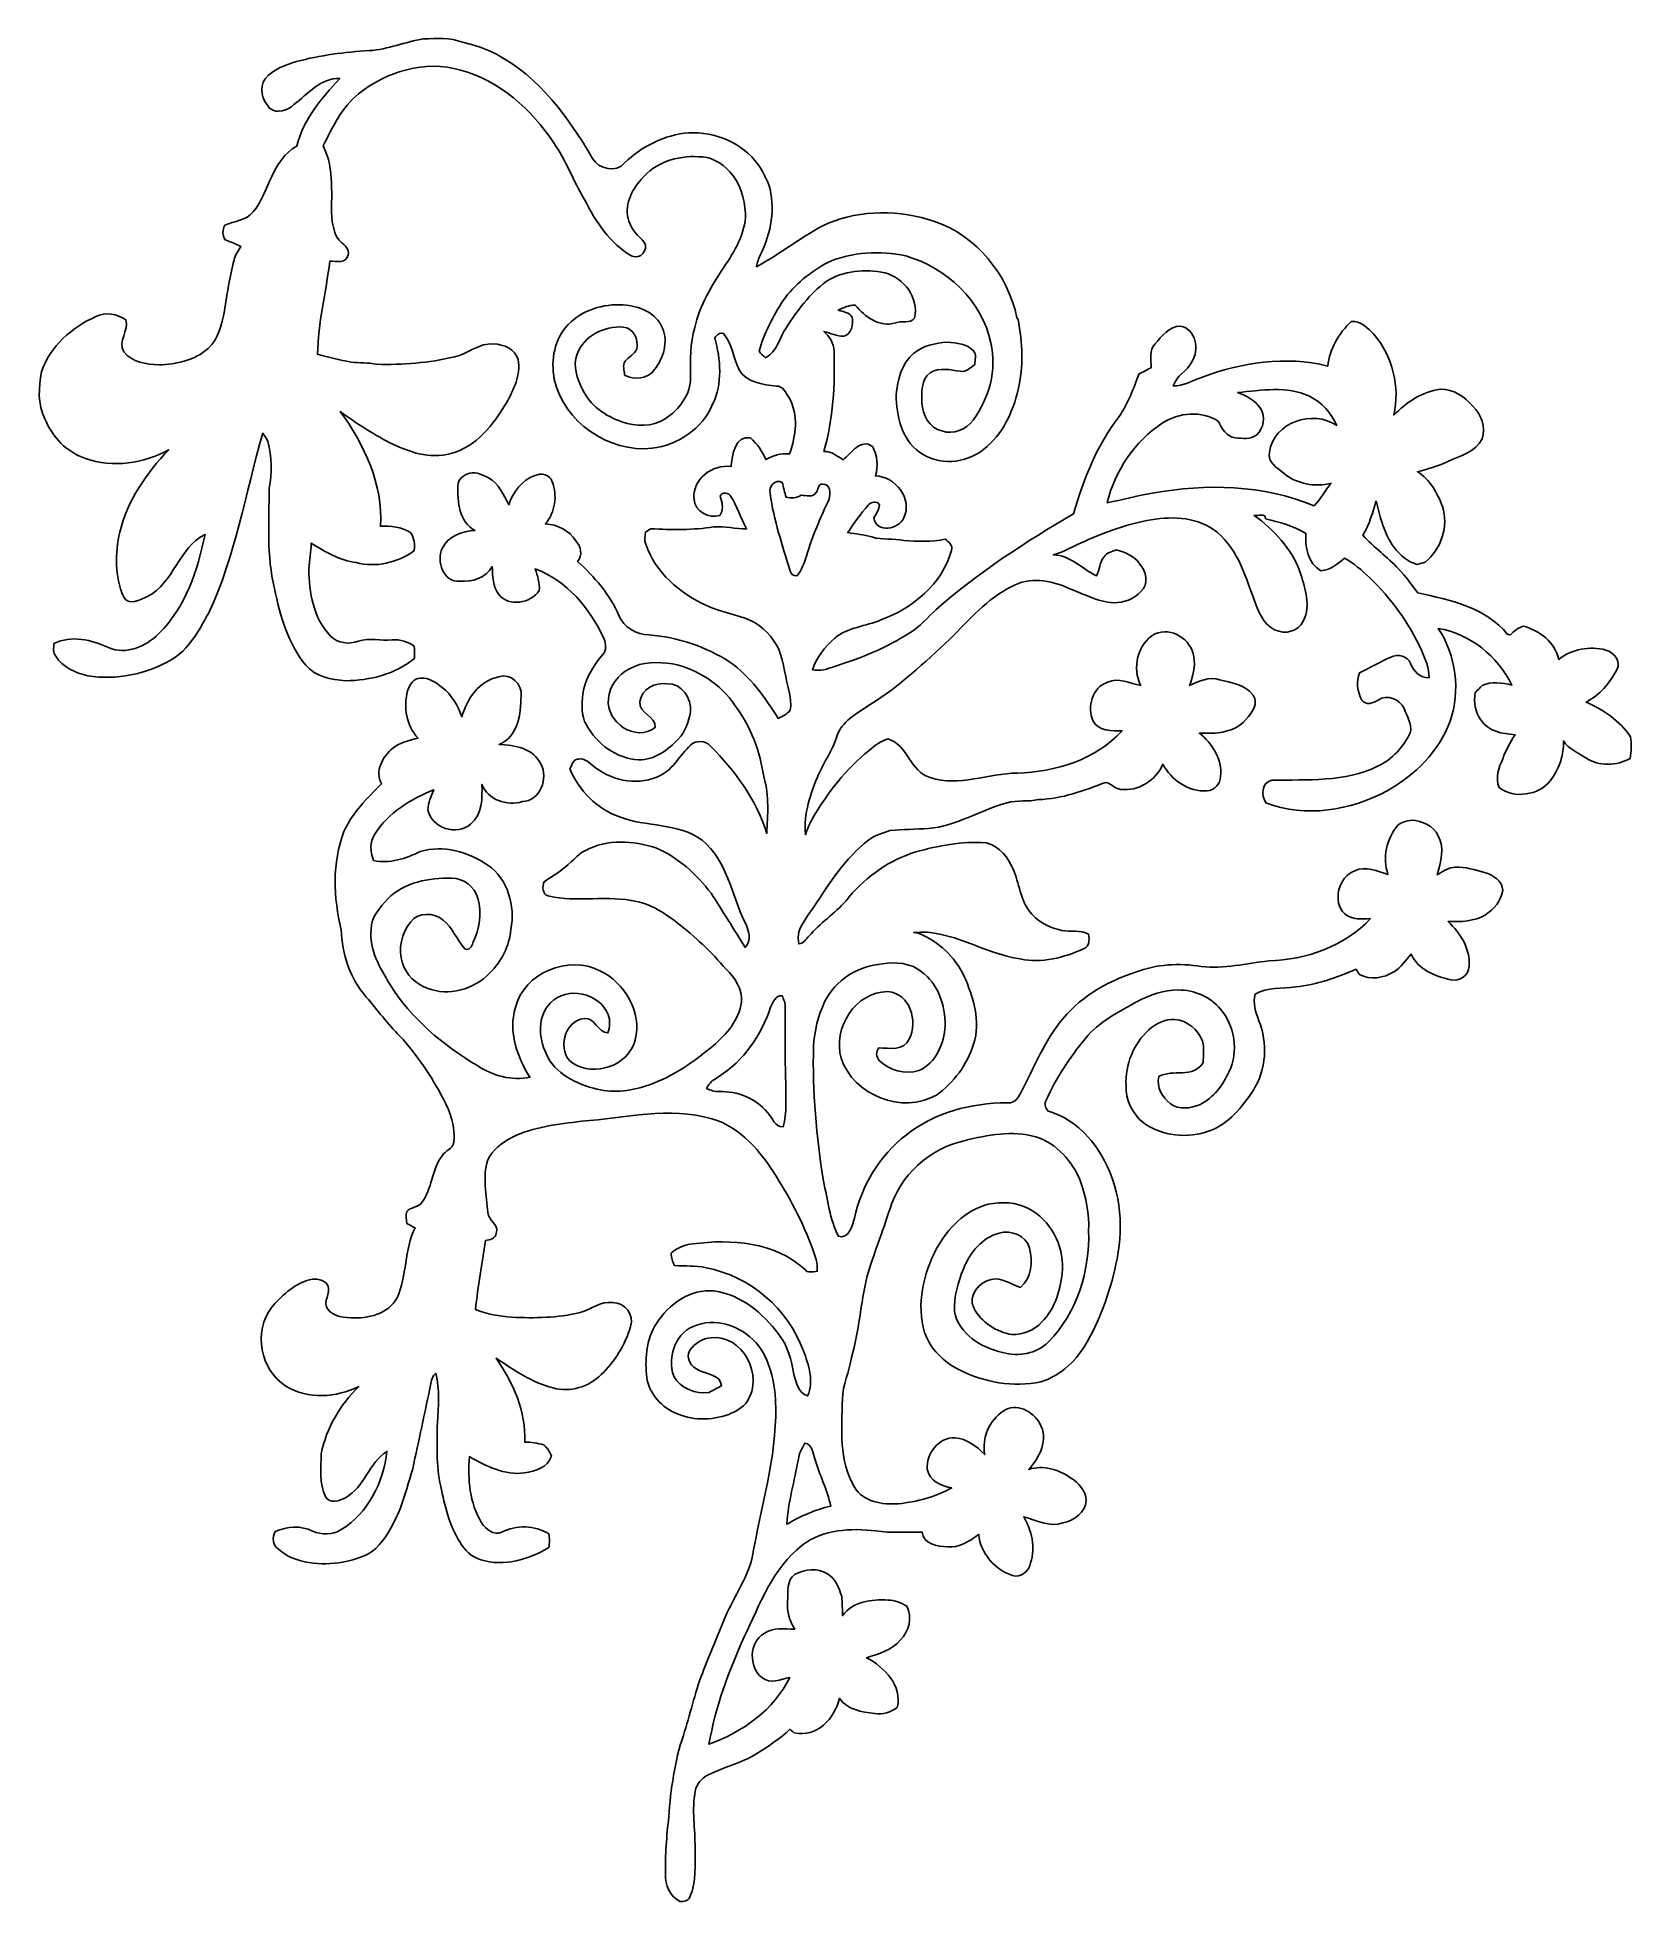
# Model space of a CAD drawing. Header units: centimetres. Extents: x -10.9 to 10.8, y -12.7 to 12.7.
import ezdxf

# ---------------------------------------------------------------- set-up
doc = ezdxf.new("R2010")
doc.units = ezdxf.units.CM
doc.header["$MEASUREMENT"] = 0
doc.layers.add('Camada 1', color=7, linetype='Continuous')

msp = doc.modelspace()

# ---------------------------------------------------------------- linework, layer by layer
at = {"layer": 'Camada 1', "color": 156}
for points, knots in [([(-6.34505, 12.51443), (-6.09211, 12.53137), (-5.85645, 12.63437), (-5.60846, 12.67354), (-5.60846, 12.67354), (-5.42995, 12.67707), (-5.2451, 12.69611), (-5.07541, 12.62838), (-5.07541, 12.62838), (-4.42277, 12.49574), (-3.9257, 11.99056), (-3.56551, 11.45786), (-3.56551, 11.45786), (-3.4738, 11.32522), (-3.38912, 11.18834), (-3.30941, 11.04829), (-3.30941, 11.04829), (-3.22333, 10.904), (-2.98696, 10.84756), (-2.87197, 10.98761), (-2.87197, 10.98761), (-2.6356, 11.21375), (-2.33009, 11.37073), (-2.00096, 11.39719), (-2.00096, 11.39719), (-1.6457, 11.41552), (-1.27034, 11.26455), (-1.06009, 10.96962), (-1.06009, 10.96962), (-0.99589, 10.88531), (-0.95496, 10.78723), (-0.90981, 10.69233), (-0.90981, 10.69233), (-0.81774, 10.37519), (-0.87877, 10.03265), (-1.0234, 9.74124), (-1.0234, 9.74124), (-1.05021, 9.68974), (-1.06785, 9.63436), (-1.07772, 9.57756), (-1.07772, 9.57756), (-0.74719, 9.75783), (-0.45191, 9.99912), (-0.11289, 10.16387), (-0.11289, 10.16387), (0.34642, 10.3579), (0.87488, 10.34803), (1.34372, 10.1928), (1.34372, 10.1928), (1.91557, 9.99666), (2.34138, 9.46679), (2.46345, 8.88188), (2.46345, 8.88188), (2.46345, 8.88188), (2.47791, 8.85859), (2.47791, 8.85859), (2.47791, 8.85859), (2.5407, 8.54568), (2.5534, 8.21901), (2.47967, 7.90645), (2.47967, 7.90645), (2.41123, 7.5967), (2.26342, 7.29192), (2.01012, 7.09188), (2.01012, 7.09188), (1.7653, 6.89892), (1.39171, 6.86469), (1.13665, 7.05731), (1.13665, 7.05731), (0.89252, 7.23159), (0.8262, 7.55332), (0.81879, 7.83519), (0.81879, 7.83519), (0.84242, 8.03768), (0.88971, 8.26205), (1.05728, 8.39611), (1.05728, 8.39611), (1.18356, 8.509), (1.35607, 8.53651), (1.5187, 8.55132), (1.5187, 8.55132), (1.64112, 8.53545), (1.78293, 8.53263), (1.87077, 8.43209), (1.87077, 8.43209), (1.92017, 8.38305), (1.89052, 8.30721), (1.88911, 8.24618), (1.88911, 8.24618), (1.82915, 8.20632), (1.77236, 8.14105), (1.69228, 8.1548), (1.69228, 8.1548), (1.55857, 8.1735), (1.40757, 8.21302), (1.28481, 8.13647), (1.28481, 8.13647), (1.15464, 8.04368), (1.16592, 7.86799), (1.17086, 7.72653), (1.17086, 7.72653), (1.17722, 7.56355), (1.26894, 7.38187), (1.44144, 7.34552), (1.44144, 7.34552), (1.59666, 7.28698), (1.77129, 7.36389), (1.86689, 7.49123), (1.86689, 7.49123), (2.08667, 7.78686), (2.19251, 8.17774), (2.1096, 8.54075), (2.1096, 8.54075), (1.98754, 9.1126), (1.50354, 9.56627), (0.95037, 9.72361), (0.95037, 9.72361), (0.60006, 9.79769), (0.21943, 9.78217), (-0.11041, 9.63471), (-0.11041, 9.63471), (-0.34466, 9.50736), (-0.56232, 9.33767), (-0.71578, 9.11718), (-0.71578, 9.11718), (-0.85478, 8.90269), (-0.97401, 8.67445), (-1.04386, 8.42751), (-1.04386, 8.42751), (-1.02022, 8.39223), (-0.9906, 8.3633), (-0.95496, 8.34001), (-0.95496, 8.34001), (-0.79128, 8.42115), (-0.77011, 8.61483), (-0.67239, 8.75065), (-0.67239, 8.75065), (-0.52317, 8.98243), (-0.35524, 9.20962), (-0.13124, 9.37436), (-0.13124, 9.37436), (0.1023, 9.52816), (0.40004, 9.54863), (0.66745, 9.49395), (0.66745, 9.49395), (0.92779, 9.4248), (1.13558, 9.15175), (1.06997, 8.8787), (1.06997, 8.8787), (1.01282, 8.79615), (0.89641, 8.8466), (0.81314, 8.81379), (0.81314, 8.81379), (0.59407, 8.74465), (0.39616, 8.89776), (0.26387, 9.05544), (0.26387, 9.05544), (0.18204, 9.05369), (0.10548, 9.0237), (0.03352, 8.98701), (0.03352, 8.98701), (0.09983, 8.96372), (0.18026, 8.9549), (0.22224, 8.8907), (0.22224, 8.8907), (0.23917, 8.79651), (0.2159, 8.66104), (0.109, 8.63141), (0.109, 8.63141), (0.01551, 8.63388), (-0.07267, 8.66986), (-0.16087, 8.69773), (-0.16087, 8.69773), (-0.08924, 8.62612), (-0.02329, 8.53686), (-0.02363, 8.43033), (-0.02363, 8.43033), (-0.01093, 7.97348), (-0.03527, 7.50817), (-0.16121, 7.06649), (-0.16121, 7.06649), (-0.05785, 7.07002), (0.01551, 7.00122), (0.09771, 6.95325), (0.09771, 6.95325), (0.21378, 7.03545), (0.33338, 7.25275), (0.49954, 7.13176), (0.49954, 7.13176), (0.56868, 7.00829), (0.5775, 6.86859), (0.53903, 6.73381), (0.53903, 6.73381), (0.80362, 6.72641), (1.05092, 6.42055), (0.92463, 6.16479), (0.92463, 6.16479), (0.85865, 6.00321), (0.54892, 5.94854), (0.51822, 6.16267), (0.51822, 6.16267), (0.54821, 6.21911), (0.58949, 6.27415), (0.59231, 6.34047), (0.59231, 6.34047), (0.56161, 6.39655), (0.47237, 6.38069), (0.43921, 6.33341), (0.43921, 6.33341), (0.33725, 6.21736), (0.24835, 6.08965), (0.16121, 5.96229), (0.16121, 5.96229), (0.27199, 5.94642), (0.38347, 5.93195), (0.49176, 5.90232), (0.49176, 5.90232), (0.63217, 5.85681), (0.7821, 5.88751), (0.92463, 5.85294), (0.92463, 5.85294), (1.11159, 5.84164), (1.30174, 5.83318), (1.4866, 5.87058), (1.4866, 5.87058), (1.53317, 5.83635), (1.59631, 5.78696), (1.57514, 5.72065), (1.57514, 5.72065), (1.44497, 5.26308), (1.04739, 4.9336), (0.61312, 4.77485), (0.61312, 4.77485), (0.4064, 4.68629), (0.16403, 4.67676), (-0.01447, 4.5279), (-0.01447, 4.5279), (-0.14817, 4.41254), (-0.26105, 4.26473), (-0.3182, 4.09645), (-0.3182, 4.09645), (-0.21554, 4.07563), (-0.11394, 4.10669), (-0.01834, 4.14126), (-0.01834, 4.14126), (0.33901, 4.25343), (0.69074, 4.39561), (1.00576, 4.59951), (1.00576, 4.59951), (1.14406, 4.68383), (1.24812, 4.80905), (1.3656, 4.91842), (1.3656, 4.91842), (1.93815, 5.41901), (2.57915, 5.83459), (3.23356, 6.21946), (3.23356, 6.21946), (3.36868, 6.68725), (3.55141, 7.15362), (3.85197, 7.54133), (3.85197, 7.54133), (3.97686, 7.7163), (4.04671, 7.9188), (4.12221, 8.11705), (4.12221, 8.11705), (4.17795, 8.14563), (4.23333, 8.17491), (4.28871, 8.2042), (4.28871, 8.2042), (4.28483, 8.3132), (4.25908, 8.44268), (4.34304, 8.53016), (4.34304, 8.53016), (4.43194, 8.63529), (4.53707, 8.76652), (4.68629, 8.7704), (4.68629, 8.7704), (4.89761, 8.73337), (4.94875, 8.44444), (4.84222, 8.28462), (4.84222, 8.28462), (4.78119, 8.15657), (4.62879, 8.09412), (4.58857, 7.95584), (4.58857, 7.95584), (4.72722, 7.94843), (4.84504, 8.02852), (4.97134, 8.07226), (4.97134, 8.07226), (5.51602, 8.27546), (6.11893, 8.36859), (6.69042, 8.22642), (6.69042, 8.22642), (6.71724, 8.4589), (6.84106, 8.6755), (7.01075, 8.8332), (7.01075, 8.8332), (7.1388, 8.85013), (7.23229, 8.73653), (7.31906, 8.65893), (7.31906, 8.65893), (7.57096, 8.36259), (7.67537, 7.93855), (7.58895, 7.55931), (7.58895, 7.55931), (7.7604, 7.73148), (7.97382, 7.87893), (8.22042, 7.91068), (8.22042, 7.91068), (8.39786, 7.9188), (8.55132, 7.80661), (8.66386, 7.67961), (8.66386, 7.67961), (8.77887, 7.5692), (8.84166, 7.3921), (8.78945, 7.23759), (8.78945, 7.23759), (8.70196, 7.05167), (8.48535, 7.00405), (8.31532, 6.92538), (8.31532, 6.92538), (8.1869, 6.85977), (8.04686, 6.82659), (7.90928, 6.78921), (7.90928, 6.78921), (8.08107, 6.68655), (8.1802, 6.49817), (8.25076, 6.31684), (8.25076, 6.31684), (8.3372, 6.04414), (8.23312, 5.74075), (8.01652, 5.55941), (8.01652, 5.55941), (7.97877, 5.54989), (7.94173, 5.53966), (7.90504, 5.52872), (7.90504, 5.52872), (7.64538, 5.60951), (7.50181, 5.86422), (7.42385, 6.10729), (7.42385, 6.10729), (7.3981, 6.20218), (7.37729, 6.29849), (7.34484, 6.39127), (7.34484, 6.39127), (7.3025, 6.23005), (7.25664, 6.06848), (7.16633, 5.92596), (7.16633, 5.92596), (7.31872, 5.76192), (7.50147, 5.63068), (7.65457, 5.46734), (7.65457, 5.46734), (7.75122, 5.36751), (7.8299, 5.25285), (7.91491, 5.14314), (7.91491, 5.14314), (8.35271, 5.04472), (8.8399, 4.94946), (9.13659, 4.57834), (9.13659, 4.57834), (9.1461, 4.57694), (9.16515, 4.57376), (9.17468, 4.57234), (9.17468, 4.57234), (9.22126, 4.62704), (9.28263, 4.66407), (9.34895, 4.69123), (9.34895, 4.69123), (9.57333, 4.63055), (9.77759, 4.4718), (9.83333, 4.23686), (9.83333, 4.23686), (10.0076, 4.38114), (10.25384, 4.42207), (10.47009, 4.36597), (10.47009, 4.36597), (10.5805, 4.33492), (10.68809, 4.21216), (10.62036, 4.09575), (10.62036, 4.09575), (10.52476, 3.91865), (10.38647, 3.7486), (10.20339, 3.65794), (10.20339, 3.65794), (10.44081, 3.55494), (10.66095, 3.40606), (10.80628, 3.18698), (10.80628, 3.18698), (10.82428, 3.08821), (10.81899, 2.98803), (10.80275, 2.8889), (10.80275, 2.8889), (10.61966, 2.79471), (10.3766, 2.77636), (10.20234, 2.89984), (10.20234, 2.89984), (10.09509, 2.96791), (9.96597, 3.01659), (9.89717, 3.12949), (9.89717, 3.12949), (9.90494, 2.93616), (9.83684, 2.74425), (9.72149, 2.59045), (9.72149, 2.59045), (9.55957, 2.38972), (9.22548, 2.33749), (9.01982, 2.49624), (9.01982, 2.49624), (8.96866, 2.62678), (9.01593, 2.76718), (9.07133, 2.88783), (9.07133, 2.88783), (9.10978, 3.0046), (9.17222, 3.11043), (9.23819, 3.21344), (9.23819, 3.21344), (9.0678, 3.22721), (8.86919, 3.2572), (8.77359, 3.41806), (8.77359, 3.41806), (8.68961, 3.52212), (8.6755, 3.65724), (8.69631, 3.78566), (8.69631, 3.78566), (8.72771, 3.81847), (8.75911, 3.85163), (8.79052, 3.88513), (8.79052, 3.88513), (8.92069, 3.94124), (9.05968, 3.91795), (9.19409, 3.89008), (9.19409, 3.89008), (8.99829, 4.27777), (8.62894, 4.59034), (8.19396, 4.66019), (8.19396, 4.66019), (8.43492, 4.29153), (8.49948, 3.81423), (8.35377, 3.3976), (8.35377, 3.3976), (8.20525, 2.9852), (7.874, 2.66381), (7.49864, 2.4518), (7.49864, 2.4518), (7.00088, 2.18475), (6.38739, 2.07856), (5.84941, 2.28706), (5.84941, 2.28706), (5.78343, 2.38865), (5.78696, 2.57174), (5.92983, 2.59608), (5.92983, 2.59608), (6.41244, 2.60561), (6.92185, 2.5668), (7.36881, 2.78482), (7.36881, 2.78482), (7.56849, 2.87972), (7.72371, 3.04906), (7.81473, 3.24943), (7.81473, 3.24943), (7.83483, 3.36303), (7.76922, 3.46745), (7.72759, 3.5687), (7.72759, 3.5687), (7.67537, 3.69851), (7.49511, 3.77013), (7.37588, 3.68511), (7.37588, 3.68511), (7.31273, 3.64101), (7.20619, 3.6089), (7.15432, 3.68511), (7.15432, 3.68511), (7.09048, 3.79341), (7.07424, 3.94053), (7.12328, 4.05694), (7.12328, 4.05694), (7.26581, 4.12574), (7.40304, 4.20616), (7.54873, 4.2679), (7.54873, 4.2679), (7.64151, 4.31765), (7.77768, 4.28412), (7.81649, 4.18112), (7.81649, 4.18112), (7.85883, 4.0767), (7.94561, 3.97791), (8.06908, 3.98955), (8.06908, 3.98955), (8.06979, 4.1215), (8.01441, 4.2439), (7.96361, 4.36279), (7.96361, 4.36279), (7.7978, 4.73569), (7.5519, 5.06942), (7.2584, 5.35128), (7.2584, 5.35128), (7.15186, 5.44583), (7.04778, 5.54777), (6.91938, 5.61233), (6.91938, 5.61233), (6.8259, 5.53473), (6.72324, 5.44865), (6.59587, 5.44442), (6.59587, 5.44442), (6.42126, 5.54036), (6.37611, 5.76826), (6.39409, 5.951), (6.39409, 5.951), (6.22582, 6.05225), (6.03355, 6.10517), (5.84412, 6.14997), (5.84412, 6.14997), (5.84799, 6.23181), (5.73758, 6.18771), (5.68854, 6.19583), (5.68854, 6.19583), (5.95417, 6.00109), (6.199, 5.7492), (6.31189, 5.43136), (6.31189, 5.43136), (6.37538, 5.23205), (6.45159, 5.01509), (6.37892, 4.8073), (6.37892, 4.8073), (6.33764, 4.66302), (6.16973, 4.57341), (6.02684, 4.62138), (6.02684, 4.62138), (5.84975, 4.66054), (5.76615, 4.84187), (5.70864, 4.99604), (5.70864, 4.99604), (5.57705, 5.33717), (5.48181, 5.72452), (5.18583, 5.96582), (5.18583, 5.96582), (4.93818, 6.17254), (4.59422, 6.18701), (4.28978, 6.13726), (4.28978, 6.13726), (3.9751, 6.08117), (3.67276, 5.97217), (3.38172, 5.84234), (3.38172, 5.84234), (3.23814, 5.7859), (3.10797, 5.69806), (2.95733, 5.65962), (2.95733, 5.65962), (3.1884, 5.65784), (3.34715, 5.46522), (3.54576, 5.37598), (3.54576, 5.37598), (3.5881, 5.45816), (3.58457, 5.56012), (3.64737, 5.63174), (3.64737, 5.63174), (3.68652, 5.68678), (3.7525, 5.70723), (3.81353, 5.72769), (3.81353, 5.72769), (3.93381, 5.69419), (4.0587, 5.6469), (4.13173, 5.53895), (4.13173, 5.53895), (4.21922, 5.43772), (4.26261, 5.26167), (4.15008, 5.1622), (4.15008, 5.1622), (4.05659, 5.05319), (3.91512, 5.01297), (3.77684, 5.0052), (3.77684, 5.0052), (3.5574, 5.02532), (3.36161, 5.1315), (3.15877, 5.20841), (3.15877, 5.20841), (2.92311, 5.31636), (2.62924, 5.36292), (2.3936, 5.23027), (2.3936, 5.23027), (2.05598, 5.06659), (1.81186, 4.77378), (1.55222, 4.51272), (1.55222, 4.51272), (1.20721, 4.19734), (0.86571, 3.86961), (0.46531, 3.62408), (0.46531, 3.62408), (0.29245, 3.50414), (0.0702, 3.39831), (0.00987, 3.17853), (0.00987, 3.17853), (-0.04022, 2.99649), (-0.16121, 2.84692), (-0.23495, 2.67545), (-0.23495, 2.67545), (-0.34113, 2.41547), (-0.44238, 2.141), (-0.41168, 1.8549), (-0.41168, 1.8549), (-0.38734, 1.93111), (-0.36018, 2.00695), (-0.3175, 2.07468), (-0.3175, 2.07468), (-0.11465, 2.42322), (0.13757, 2.7492), (0.45544, 3.00036), (0.45544, 3.00036), (0.52811, 3.06775), (0.60959, 3.12596), (0.7052, 3.15665), (0.7052, 3.15665), (0.98319, 3.08256), (1.00576, 2.70544), (1.2841, 2.63243), (1.2841, 2.63243), (1.6764, 2.49765), (2.07222, 2.69416), (2.46839, 2.69168), (2.46839, 2.69168), (2.98908, 2.71003), (3.53201, 2.87197), (3.8922, 3.26777), (3.8922, 3.26777), (3.75496, 3.26214), (3.5747, 3.26107), (3.50061, 3.40042), (3.50061, 3.40042), (3.41066, 3.58668), (3.48826, 3.85797), (3.69534, 3.92747), (3.69534, 3.92747), (3.84493, 4.00049), (3.99803, 3.90806), (4.14725, 3.88443), (4.14725, 3.88443), (4.0266, 4.11833), (4.10174, 4.45593), (4.33987, 4.5847), (4.33987, 4.5847), (4.5614, 4.687), (4.83658, 4.50778), (4.86762, 4.27531), (4.86762, 4.27531), (4.89479, 4.14231), (4.85245, 4.00755), (4.81117, 3.88231), (4.81117, 3.88231), (4.93572, 3.94441), (5.07787, 4.00685), (5.21899, 3.96098), (5.21899, 3.96098), (5.37703, 3.91936), (5.56648, 3.90031), (5.67055, 3.75778), (5.67055, 3.75778), (5.72099, 3.69922), (5.70934, 3.6082), (5.67055, 3.54612), (5.67055, 3.54612), (5.59859, 3.42793), (5.49521, 3.31576), (5.35763, 3.2773), (5.35763, 3.2773), (5.22534, 3.22826), (5.08212, 3.23356), (4.94383, 3.23427), (4.94383, 3.23427), (5.11915, 3.09562), (5.2585, 2.87937), (5.2338, 2.64759), (5.2338, 2.64759), (5.22958, 2.54952), (5.14984, 2.45356), (5.04859, 2.45004), (5.04859, 2.45004), (4.79812, 2.43557), (4.56106, 2.59574), (4.44712, 2.81374), (4.44712, 2.81374), (4.35292, 2.5915), (4.11161, 2.44122), (3.87032, 2.47085), (3.87032, 2.47085), (3.79236, 2.47755), (3.74402, 2.55763), (3.6703, 2.56611), (3.6703, 2.56611), (3.37609, 2.45497), (3.07516, 2.33997), (2.75695, 2.33291), (2.75695, 2.33291), (2.61654, 2.29799), (2.46873, 2.33115), (2.32974, 2.28847), (2.32974, 2.28847), (1.96673, 2.19287), (1.64112, 1.97309), (1.26223, 1.93745), (1.26223, 1.93745), (1.08654, 1.93357), (0.91193, 1.92158), (0.73659, 1.91416), (0.73659, 1.91416), (0.63641, 1.87713), (0.53128, 1.84538), (0.44414, 1.78152), (0.44414, 1.78152), (0.12912, 1.53599), (-0.08714, 1.1945), (-0.30585, 0.86606), (-0.30585, 0.86606), (-0.40111, 0.71437), (-0.55138, 0.56761), (-0.50411, 0.37112), (-0.50411, 0.37112), (-0.4378, 0.37007), (-0.4071, 0.43602), (-0.36547, 0.47554), (-0.36547, 0.47554), (-0.21378, 0.65298), (-0.01729, 0.78351), (0.1397, 0.95566), (0.1397, 0.95566), (0.36512, 1.25024), (0.67944, 1.47778), (1.0287, 1.60338), (1.0287, 1.60338), (1.33631, 1.69367), (1.65559, 1.7586), (1.97767, 1.75012), (1.97767, 1.75012), (2.16923, 1.74837), (2.31352, 1.59103), (2.39148, 1.4305), (2.39148, 1.4305), (2.49237, 1.23789), (2.49237, 1.00365), (2.62607, 0.82656), (2.62607, 0.82656), (2.72837, 0.67627), (2.90018, 0.58949), (3.07445, 0.55386), (3.07445, 0.55386), (3.19475, 0.52811), (3.32668, 0.56832), (3.43712, 0.50236), (3.43712, 0.50236), (3.4484, 0.42932), (3.45475, 0.3376), (3.37043, 0.30514), (3.37043, 0.30514), (3.10409, 0.18308), (2.80105, 0.10583), (2.50895, 0.16544), (2.50895, 0.16544), (2.01153, 0.23495), (1.57373, 0.57326), (1.05728, 0.52704), (1.05728, 0.52704), (1.07631, 0.52317), (1.11441, 0.51505), (1.13347, 0.51118), (1.13347, 0.51118), (1.39946, 0.40145), (1.61712, 0.19507), (1.74237, -0.06419), (1.74237, -0.06419), (1.87006, -0.35243), (1.97626, -0.68192), (1.87359, -0.99447), (1.87359, -0.99447), (1.78611, -1.27034), (1.60338, -1.51799), (1.36771, -1.68556), (1.36771, -1.68556), (0.9084, -1.9505), (0.23707, -1.68945), (0.07479, -1.18497), (0.07479, -1.18497), (-0.05009, -0.78034), (0.26916, -0.27235), (0.70872, -0.27905), (0.70872, -0.27905), (1.01247, -0.30161), (1.12041, -0.68262), (0.99764, -0.92357), (0.99764, -0.92357), (0.93274, -1.08973), (0.7239, -1.04527), (0.58454, -1.04422), (0.58454, -1.04422), (0.54115, -1.09502), (0.54715, -1.16382), (0.58914, -1.21391), (0.58914, -1.21391), (0.72848, -1.35042), (0.94085, -1.40899), (1.12923, -1.35254), (1.12923, -1.35254), (1.3663, -1.25095), (1.46897, -0.98212), (1.48907, -0.74153), (1.48907, -0.74153), (1.48978, -0.46601), (1.391, -0.16932), (1.15958, -0.00282), (1.15958, -0.00282), (1.01282, 0.11324), (0.81385, 0.127), (0.63534, 0.09842), (0.63534, 0.09842), (0.30762, 0.07584), (-0.00706, -0.121), (-0.15205, -0.41909), (-0.15205, -0.41909), (-0.24024, -0.60713), (-0.29245, -0.81209), (-0.30302, -1.01988), (-0.30302, -1.01988), (-0.32244, -1.63442), (-0.26175, -2.24895), (-0.16827, -2.85574), (-0.16827, -2.85574), (-0.11007, -3.10727), (-0.0829, -3.37219), (0.03527, -3.60503), (0.03527, -3.60503), (0.17497, -3.64983), (0.22542, -3.4618), (0.254, -3.35986), (0.254, -3.35986), (0.34607, -2.9157), (0.59655, -2.50506), (0.95673, -2.22815), (0.95673, -2.22815), (1.3416, -1.92158), (1.84185, -1.79), (2.32833, -1.79034), (2.32833, -1.79034), (2.39218, -1.79775), (2.45426, -1.76459), (2.48532, -1.7085), (2.48532, -1.7085), (2.66664, -1.37407), (2.80811, -1.01494), (3.03812, -0.70908), (3.03812, -0.70908), (3.29459, -0.37007), (3.67488, -0.14427), (4.07458, -0.0141), (4.07458, -0.0141), (4.35892, 0.09348), (4.67184, 0.1136), (4.97028, 0.06314), (4.97028, 0.06314), (5.28072, 0.02187), (5.5827, 0.11041), (5.88926, 0.13794), (5.88926, 0.13794), (6.39797, 0.15487), (6.9169, 0.33689), (7.27109, 0.71366), (7.27109, 0.71366), (7.15362, 0.70696), (7.0192, 0.69778), (6.92219, 0.77681), (6.92219, 0.77681), (6.74722, 0.94862), (6.83577, 1.28093), (7.05908, 1.3656), (7.05908, 1.3656), (7.20724, 1.43403), (7.36669, 1.35995), (7.50958, 1.31409), (7.50958, 1.31409), (7.43091, 1.54269), (7.48982, 1.79916), (7.64292, 1.98296), (7.64292, 1.98296), (7.69231, 2.03305), (7.76676, 2.03658), (7.83132, 2.05422), (7.83132, 2.05422), (7.97594, 2.03941), (8.12482, 1.97872), (8.19255, 1.84043), (8.19255, 1.84043), (8.28781, 1.67393), (8.22537, 1.48096), (8.17986, 1.30951), (8.17986, 1.30951), (8.25675, 1.35573), (8.33542, 1.4097), (8.42822, 1.41427), (8.42822, 1.41427), (8.56368, 1.42275), (8.69244, 1.37159), (8.8219, 1.33984), (8.8219, 1.33984), (8.93762, 1.30951), (9.06709, 1.22872), (9.07167, 1.09573), (9.07167, 1.09573), (9.04875, 0.95673), (8.95103, 0.83996), (8.83532, 0.76482), (8.83532, 0.76482), (8.68221, 0.67556), (8.49982, 0.66886), (8.32731, 0.67451), (8.32731, 0.67451), (8.49277, 0.51929), (8.63106, 0.30409), (8.61236, 0.06843), (8.61236, 0.06843), (8.61236, -0.05644), (8.48006, -0.15098), (8.36117, -0.11711), (8.36117, -0.11711), (8.15304, -0.07055), (7.9135, 0.01905), (7.82672, 0.23213), (7.82672, 0.23213), (7.75017, 0.14887), (7.68879, 0.04903), (7.58859, -0.00952), (7.58859, -0.00952), (7.45243, -0.09525), (7.26615, -0.12452), (7.12082, -0.0448), (7.12082, -0.0448), (7.10952, -0.02716), (7.08659, 0.00847), (7.07531, 0.02645), (7.07531, 0.02645), (6.8146, -0.08995), (6.53944, -0.18274), (6.25439, -0.21378), (6.25439, -0.21378), (6.0713, -0.24377), (5.86987, -0.2092), (5.70442, -0.31221), (5.70442, -0.31221), (5.67055, -0.43497), (5.70864, -0.5595), (5.7538, -0.6738), (5.7538, -0.6738), (5.87516, -0.9772), (5.85611, -1.34055), (5.67831, -1.61854), (5.67831, -1.61854), (5.53154, -1.8482), (5.34528, -2.07186), (5.08387, -2.17311), (5.08387, -2.17311), (4.78825, -2.27824), (4.43442, -2.24966), (4.17865, -2.05987), (4.17865, -2.05987), (4.03153, -1.93674), (3.93559, -1.74625), (3.94652, -1.55187), (3.94652, -1.55187), (3.93242, -1.27105), (4.05058, -0.98777), (4.25662, -0.79728), (4.25662, -0.79728), (4.35504, -0.71402), (4.47957, -0.64769), (4.61222, -0.65829), (4.61222, -0.65829), (4.78155, -0.66852), (4.92724, -0.79691), (4.98615, -0.95179), (4.98615, -0.95179), (5.01509, -1.04668), (4.9985, -1.14687), (4.99392, -1.24424), (4.99392, -1.24424), (4.8648, -1.46614), (4.58011, -1.32362), (4.39101, -1.43369), (4.39101, -1.43369), (4.36068, -1.57551), (4.439, -1.71767), (4.54942, -1.80304), (4.54942, -1.80304), (4.66689, -1.88806), (4.82776, -1.86725), (4.9544, -1.81397), (4.9544, -1.81397), (5.13749, -1.72295), (5.2645, -1.54798), (5.34882, -1.36666), (5.34882, -1.36666), (5.47758, -1.09149), (5.42748, -0.7486), (5.2338, -0.51647), (5.2338, -0.51647), (5.09269, -0.34924), (4.87362, -0.25364), (4.65525, -0.2561), (4.65525, -0.2561), (4.46229, -0.254), (4.27672, -0.32349), (4.10669, -0.40886), (4.10669, -0.40886), (3.85127, -0.55209), (3.57857, -0.68686), (3.3909, -0.91897), (3.3909, -0.91897), (3.18099, -1.17934), (2.99154, -1.45908), (2.85503, -1.76494), (2.85503, -1.76494), (2.82821, -1.81645), (2.85962, -1.86407), (2.88854, -1.90534), (2.88854, -1.90534), (3.1997, -1.99073), (3.44805, -2.2225), (3.60715, -2.49731), (3.60715, -2.49731), (3.86679, -2.9157), (3.91865, -3.43429), (3.82481, -3.91089), (3.82481, -3.91089), (3.74685, -4.30388), (3.61631, -4.68948), (3.41877, -5.03907), (3.41877, -5.03907), (3.27942, -5.28496), (3.06563, -5.49839), (2.79011, -5.5827), (2.79011, -5.5827), (2.41265, -5.66067), (2.01365, -5.59399), (1.67323, -5.41689), (1.67323, -5.41689), (1.46507, -5.31142), (1.28551, -5.13537), (1.2065, -4.91277), (1.2065, -4.91277), (1.09185, -4.53002), (1.19097, -4.11797), (1.37089, -3.77155), (1.37089, -3.77155), (1.52471, -3.49885), (1.7586, -3.24979), (2.07115, -3.169), (2.07115, -3.169), (2.25424, -3.13265), (2.45356, -3.13831), (2.62183, -3.22721), (2.62183, -3.22721), (2.91889, -3.38313), (3.09915, -3.72145), (3.08222, -4.05448), (3.08222, -4.05448), (3.06317, -4.31375), (2.98874, -4.5854), (2.79929, -4.77343), (2.79929, -4.77343), (2.69769, -4.88456), (2.54565, -4.94488), (2.39676, -4.94205), (2.39676, -4.94205), (2.18369, -4.90361), (1.97379, -4.77626), (1.87713, -4.57799), (1.87713, -4.57799), (1.79317, -4.41006), (1.95014, -4.22521), (2.11208, -4.19206), (2.11208, -4.19206), (2.25636, -4.1589), (2.37983, -4.25979), (2.51142, -4.29894), (2.51142, -4.29894), (2.667, -4.17264), (2.67687, -3.94652), (2.63384, -3.76555), (2.63384, -3.76555), (2.58797, -3.59233), (2.38195, -3.51472), (2.22037, -3.56305), (2.22037, -3.56305), (1.98966, -3.62126), (1.82421, -3.82622), (1.73989, -4.03965), (1.73989, -4.03965), (1.65876, -4.22451), (1.60689, -4.4256), (1.61466, -4.62879), (1.61466, -4.62879), (1.67323, -4.93959), (1.98084, -5.12022), (2.26694, -5.18478), (2.26694, -5.18478), (2.4832, -5.24615), (2.73049, -5.20347), (2.89172, -5.04048), (2.89172, -5.04048), (3.28436, -4.64643), (3.45369, -4.07458), (3.43853, -3.52777), (3.43853, -3.52777), (3.44735, -3.30059), (3.40395, -3.07481), (3.3288, -2.86137), (3.3288, -2.86137), (3.22192, -2.58762), (3.00708, -2.34492), (2.72167, -2.2539), (2.72167, -2.2539), (2.40135, -2.15971), (2.06375, -2.22744), (1.74766, -2.30575), (1.74766, -2.30575), (1.27635, -2.40875), (0.86995, -2.776), (0.73271, -3.24026), (0.73271, -3.24026), (0.63429, -3.54858), (0.5154, -3.84951), (0.42016, -4.15854), (0.42016, -4.15854), (0.34149, -4.52049), (0.31291, -4.89267), (0.21519, -5.25073), (0.21519, -5.25073), (0.18661, -5.44405), (0.0889, -5.62292), (0.08924, -5.82117), (0.08924, -5.82117), (0.07832, -6.22194), (0.04163, -6.65585), (0.25293, -7.01604), (0.25293, -7.01604), (0.37465, -7.22029), (0.635, -7.25382), (0.85124, -7.24181), (0.85124, -7.24181), (1.10277, -7.21359), (1.3529, -7.14798), (1.57585, -7.02592), (1.57585, -7.02592), (1.4351, -7.00122), (1.26787, -6.92996), (1.24319, -6.77121), (1.24319, -6.77121), (1.22624, -6.56096), (1.39912, -6.33552), (1.62136, -6.344), (1.62136, -6.344), (1.78118, -6.35635), (1.91698, -6.46219), (2.0253, -6.5726), (2.0253, -6.5726), (1.98613, -6.34612), (2.08562, -6.10799), (2.27787, -5.98204), (2.27787, -5.98204), (2.44686, -5.85611), (2.68639, -5.98382), (2.77459, -6.14961), (2.77459, -6.14961), (2.8956, -6.36093), (2.77318, -6.61317), (2.6229, -6.77403), (2.6229, -6.77403), (2.81975, -6.71264), (3.03213, -6.77367), (3.1951, -6.89115), (3.1951, -6.89115), (3.30341, -6.95678), (3.39619, -7.06366), (3.40642, -7.1949), (3.40642, -7.1949), (3.39972, -7.36247), (3.23744, -7.4669), (3.08892, -7.50076), (3.08892, -7.50076), (2.90865, -7.56179), (2.72661, -7.47112), (2.55622, -7.41785), (2.55622, -7.41785), (2.661, -7.60552), (2.71992, -7.83271), (2.64795, -8.04262), (2.64795, -8.04262), (2.63313, -8.15516), (2.51566, -8.25782), (2.401, -8.21443), (2.401, -8.21443), (2.16217, -8.1354), (1.96568, -7.91316), (1.94415, -7.65844), (1.94415, -7.65844), (1.81926, -7.75017), (1.67922, -7.84436), (1.51623, -7.82567), (1.51623, -7.82567), (1.3836, -7.82813), (1.18426, -7.78686), (1.17333, -7.62635), (1.17333, -7.62635), (0.96378, -7.62175), (0.75318, -7.64222), (0.54468, -7.61118), (0.54468, -7.61118), (0.20214, -7.56778), (-0.17285, -7.59001), (-0.45826, -7.80625), (-0.45826, -7.80625), (-0.85972, -8.11671), (-1.03152, -8.61272), (-1.24812, -9.05262), (-1.24812, -9.05262), (-1.45625, -9.52005), (-1.63829, -10.00583), (-1.72544, -10.51172), (-1.72544, -10.51172), (-1.26965, -10.34696), (-0.8442, -10.045), (-0.62547, -9.60191), (-0.62547, -9.60191), (-0.74824, -9.63083), (-0.8911, -9.69644), (-1.004, -9.60542), (-1.004, -9.60542), (-1.18638, -9.46043), (-1.18285, -9.12459), (-0.97437, -9.00324), (-0.97437, -9.00324), (-0.85302, -8.9168), (-0.69814, -8.94749), (-0.55879, -8.94467), (-0.55879, -8.94467), (-0.63041, -8.83284), (-0.66922, -8.70303), (-0.6558, -8.57003), (-0.6558, -8.57003), (-0.64416, -8.44479), (-0.67592, -8.27899), (-0.55209, -8.19925), (-0.55209, -8.19925), (-0.41909, -8.13187), (-0.24659, -8.10718), (-0.11535, -8.19326), (-0.11535, -8.19326), (0.0007, -8.25394), (0.04022, -8.38658), (0.08113, -8.50159), (0.08113, -8.50159), (0.08784, -8.58838), (0.08995, -8.6755), (0.08924, -8.76299), (0.08924, -8.76299), (0.23213, -8.57215), (0.48541, -8.53687), (0.70801, -8.55027), (0.70801, -8.55027), (0.80186, -8.54816), (0.88511, -8.59508), (0.96767, -8.63353), (0.96767, -8.63353), (1.0421, -8.78628), (0.9973, -8.97466), (0.87982, -9.09319), (0.87982, -9.09319), (0.76376, -9.2322), (0.58384, -9.28263), (0.41768, -9.33379), (0.41768, -9.33379), (0.65687, -9.46396), (0.9084, -9.71479), (0.83572, -10.01077), (0.83572, -10.01077), (0.74789, -10.07392), (0.63816, -10.11273), (0.52916, -10.0919), (0.52916, -10.0919), (0.35594, -10.0718), (0.15275, -10.04322), (0.04938, -9.88484), (0.04938, -9.88484), (-0.01093, -10.15858), (-0.26317, -10.42634), (-0.56515, -10.35402), (-0.56515, -10.35402), (-0.58032, -10.34238), (-0.61066, -10.31945), (-0.62583, -10.30781), (-0.62583, -10.30781), (-0.75988, -10.43657), (-0.91617, -10.53889), (-1.07314, -10.6373), (-1.07314, -10.6373), (-1.28235, -10.76819), (-1.52752, -10.82111), (-1.74625, -10.93257), (-1.74625, -10.93257), (-1.82633, -10.97808), (-1.89264, -11.05464), (-1.91135, -11.14672), (-1.91135, -11.14672), (-1.96179, -11.40319), (-1.90994, -11.66424), (-1.91487, -11.92283), (-1.91487, -11.92283), (-1.91876, -12.14472), (-1.88911, -12.37862), (-1.98613, -12.58675), (-1.98613, -12.58675), (-2.00342, -12.64355), (-2.06974, -12.65166), (-2.12019, -12.64742), (-2.12019, -12.64742), (-2.25953, -12.58429), (-2.31668, -12.42165), (-2.31775, -12.27807), (-2.31775, -12.27807), (-2.32163, -12.01702), (-2.30187, -11.75597), (-2.27153, -11.49702), (-2.27153, -11.49702), (-2.24472, -11.12273), (-2.19463, -10.74702), (-2.07291, -10.39106), (-2.07291, -10.39106), (-1.98261, -10.11061), (-1.92158, -9.82132), (-1.81397, -9.54687), (-1.81397, -9.54687), (-1.72649, -9.30804), (-1.62277, -9.07555), (-1.52929, -8.8392), (-1.52929, -8.8392), (-1.41393, -8.54321), (-1.21214, -8.28357), (-1.1377, -7.97136), (-1.1377, -7.97136), (-1.01988, -7.29192), (-0.80573, -6.62269), (-0.81774, -5.92632), (-0.81774, -5.92632), (-0.82125, -5.63845), (-0.87488, -5.33646), (-1.04775, -5.09939), (-1.04775, -5.09939), (-1.23895, -4.8514), (-1.58291, -4.705), (-1.88911, -4.81188), (-1.88911, -4.81188), (-2.17275, -4.89126), (-2.30433, -5.24686), (-2.20345, -5.50791), (-2.20345, -5.50791), (-2.11525, -5.67725), (-1.90712, -5.75098), (-1.72473, -5.72735), (-1.72473, -5.72735), (-1.66758, -5.69806), (-1.61008, -5.66844), (-1.55363, -5.63738), (-1.55363, -5.63738), (-1.5702, -5.48252), (-1.75119, -5.4864), (-1.85844, -5.42748), (-1.85844, -5.42748), (-1.96108, -5.38409), (-2.04998, -5.26555), (-1.98649, -5.15443), (-1.98649, -5.15443), (-1.92051, -5.06236), (-1.81363, -4.98651), (-1.6965, -4.98615), (-1.6965, -4.98615), (-1.26787, -4.93041), (-0.97189, -5.51144), (-1.20685, -5.85011), (-1.20685, -5.85011), (-1.26505, -5.93724), (-1.36313, -5.98664), (-1.45732, -6.0258), (-1.45732, -6.0258), (-1.69367, -6.11504), (-1.96814, -6.11152), (-2.19709, -6.00109), (-2.19709, -6.00109), (-2.39994, -5.90656), (-2.56117, -5.71041), (-2.57703, -5.48181), (-2.57703, -5.48181), (-2.59291, -5.24651), (-2.57386, -4.99321), (-2.44016, -4.79107), (-2.44016, -4.79107), (-2.27541, -4.52649), (-1.97767, -4.31411), (-1.65381, -4.34798), (-1.65381, -4.34798), (-1.28939, -4.39807), (-0.98848, -4.65137), (-0.77576, -4.93818), (-0.77576, -4.93818), (-0.64981, -5.09305), (-0.60359, -5.29237), (-0.5715, -5.48534), (-0.5715, -5.48534), (-0.53622, -5.59435), (-0.51011, -5.73792), (-0.38347, -5.77497), (-0.38347, -5.77497), (-0.29279, -5.57671), (-0.37007, -5.35305), (-0.44131, -5.16183), (-0.44131, -5.16183), (-0.64805, -4.59105), (-1.16699, -4.14689), (-1.76354, -4.0326), (-1.76354, -4.0326), (-1.905, -3.99837), (-2.05139, -4.01567), (-2.19499, -4.00156), (-2.19499, -4.00156), (-2.22003, -3.94935), (-2.2359, -3.89395), (-2.23908, -3.83645), (-2.23908, -3.83645), (-2.16005, -3.75778), (-2.05422, -3.7218), (-1.94556, -3.70769), (-1.94556, -3.70769), (-1.42346, -3.63926), (-0.82973, -3.68158), (-0.42262, -4.05306), (-0.42262, -4.05306), (-0.38276, -4.10951), (-0.31114, -4.08586), (-0.25364, -4.08057), (-0.25364, -4.08057), (-0.2494, -4.00297), (-0.26175, -3.92606), (-0.28821, -3.85304), (-0.28821, -3.85304), (-0.41804, -3.47839), (-0.60006, -3.12313), (-0.81244, -2.78906), (-0.81244, -2.78906), (-1.01811, -2.45285), (-1.29329, -2.12372), (-1.68451, -2.00659), (-1.68451, -2.00659), (-2.2673, -1.83797), (-2.87019, -2.00025), (-3.45827, -2.04152), (-3.45827, -2.04152), (-3.78001, -2.08314), (-4.11373, -2.11242), (-4.40725, -2.26201), (-4.40725, -2.26201), (-4.53813, -2.33398), (-4.66936, -2.42851), (-4.73463, -2.56716), (-4.73463, -2.56716), (-4.81117, -2.8), (-4.74486, -3.04587), (-4.73287, -3.28295), (-4.73287, -3.28295), (-4.72581, -3.38807), (-4.57482, -3.45086), (-4.61751, -3.56446), (-4.61751, -3.56446), (-4.63055, -3.63819), (-4.70322, -3.65441), (-4.76603, -3.66253), (-4.76603, -3.66253), (-4.81295, -3.97403), (-4.8655, -4.28483), (-4.90044, -4.59809), (-4.90044, -4.59809), (-4.74698, -4.67147), (-4.57517, -4.68453), (-4.40867, -4.7057), (-4.40867, -4.7057), (-4.09716, -4.7184), (-3.78071, -4.71735), (-3.47698, -4.63973), (-3.47698, -4.63973), (-3.32563, -4.6048), (-3.1997, -4.47781), (-3.03494, -4.50708), (-3.03494, -4.50708), (-2.8716, -4.50037), (-2.73402, -4.67747), (-2.79188, -4.8334), (-2.79188, -4.8334), (-2.86315, -5.0807), (-3.00672, -5.30718), (-3.19122, -5.48534), (-3.19122, -5.48534), (-3.35704, -5.65467), (-3.61631, -5.7291), (-3.84562, -5.66666), (-3.84562, -5.66666), (-4.13173, -5.59435), (-4.37727, -5.42254), (-4.62033, -5.26274), (-4.62033, -5.26274), (-4.38714, -5.59435), (-4.21111, -5.9884), (-4.23121, -6.40186), (-4.23121, -6.40186), (-4.14301, -6.40257), (-4.05553, -6.41738), (-3.9705, -6.44136), (-3.9705, -6.44136), (-3.92253, -6.48229), (-3.88902, -6.5352), (-3.86856, -6.59518), (-3.86856, -6.59518), (-3.91617, -6.75075), (-4.09081, -6.79662), (-4.23262, -6.82308), (-4.23262, -6.82308), (-4.50215, -6.85623), (-4.75755, -6.73099), (-4.98333, -6.5994), (-4.98333, -6.5994), (-5.00732, -6.90597), (-4.98157, -7.23053), (-4.81894, -7.49935), (-4.81894, -7.49935), (-4.76074, -7.58367), (-4.65137, -7.68068), (-4.54271, -7.62916), (-4.54271, -7.62916), (-4.34552, -7.52333), (-4.09504, -7.53604), (-3.90348, -7.64962), (-3.90348, -7.64962), (-3.8922, -7.71136), (-3.89254, -7.77416), (-3.90384, -7.83624), (-3.90384, -7.83624), (-4.17617, -8.00028), (-4.51626, -8.10294), (-4.82917, -8.00276), (-4.82917, -8.00276), (-4.95299, -7.96607), (-5.05178, -7.87011), (-5.11386, -7.75935), (-5.11386, -7.75935), (-5.25709, -7.5318), (-5.32129, -7.26617), (-5.37138, -7.00475), (-5.37138, -7.00475), (-5.44054, -6.72112), (-5.41937, -6.42725), (-5.41937, -6.13798), (-5.41937, -6.13798), (-5.40349, -5.91467), (-5.38726, -5.68783), (-5.43842, -5.4677), (-5.43842, -5.4677), (-5.49027, -5.50367), (-5.49909, -5.56965), (-5.51285, -5.6268), (-5.51285, -5.6268), (-5.5894, -6.00674), (-5.6716, -6.38598), (-5.75451, -6.76451), (-5.75451, -6.76451), (-5.85964, -7.12576), (-5.9577, -7.50817), (-6.20888, -7.79921), (-6.20888, -7.79921), (-6.33095, -7.94985), (-6.5278, -7.99394), (-6.70701, -8.03697), (-6.70701, -8.03697), (-7.00405, -8.07931), (-7.34236, -8.06555), (-7.58048, -7.86024), (-7.58048, -7.86024), (-7.65703, -7.80873), (-7.67432, -7.69338), (-7.62316, -7.61929), (-7.62316, -7.61929), (-7.4669, -7.5445), (-7.27357, -7.53638), (-7.11624, -7.61364), (-7.11624, -7.61364), (-6.99416, -7.66726), (-6.84354, -7.66621), (-6.72923, -7.59283), (-6.72923, -7.59283), (-6.35776, -7.372), (-6.15421, -6.94655), (-6.10446, -6.52885), (-6.10446, -6.52885), (-6.35141, -6.68372), (-6.40785, -7.01886), (-6.66925, -7.15926), (-6.66925, -7.15926), (-6.7497, -7.20019), (-6.87987, -7.245), (-6.93878, -7.14903), (-6.93878, -7.14903), (-7.03085, -6.96841), (-7.00405, -6.75604), (-6.99735, -6.56061), (-6.99735, -6.56061), (-6.93137, -6.211), (-6.73664, -5.89492), (-6.48757, -5.64515), (-6.48757, -5.64515), (-6.79202, -5.7972), (-7.18149, -5.8307), (-7.47818, -5.64339), (-7.47818, -5.64339), (-7.82742, -5.42254), (-7.92409, -4.90044), (-7.67396, -4.57093), (-7.67396, -4.57093), (-7.54167, -4.41854), (-7.38681, -4.27248), (-7.19208, -4.20616), (-7.19208, -4.20616), (-7.10564, -4.17442), (-6.99523, -4.17936), (-6.92679, -4.24638), (-6.92679, -4.24638), (-6.84812, -4.33811), (-6.95325, -4.45028), (-6.93313, -4.55295), (-6.93313, -4.55295), (-6.8841, -4.68595), (-6.71865, -4.70534), (-6.59623, -4.7117), (-6.59623, -4.7117), (-6.36447, -4.72687), (-6.08717, -4.66336), (-5.96793, -4.44324), (-5.96793, -4.44324), (-5.8286, -4.1409), (-5.87162, -3.78848), (-5.72311, -3.48933), (-5.72311, -3.48933), (-5.76085, -3.4692), (-5.79861, -3.4491), (-5.836, -3.42935), (-5.836, -3.42935), (-5.83917, -3.37572), (-5.84763, -3.32139), (-5.83564, -3.26884), (-5.83564, -3.26884), (-5.78309, -3.2064), (-5.68289, -3.21663), (-5.63491, -3.14854), (-5.63491, -3.14854), (-5.4871, -2.96333), (-5.49804, -2.70087), (-5.35552, -2.51142), (-5.35552, -2.51142), (-5.31671, -2.43662), (-5.20242, -2.41935), (-5.1964, -2.32621), (-5.1964, -2.32621), (-5.16536, -2.11737), (-5.24898, -1.91628), (-5.33893, -1.73319), (-5.33893, -1.73319), (-5.5005, -1.42769), (-5.69736, -1.13982), (-5.92771, -0.88194), (-5.92771, -0.88194), (-6.09635, -0.71966), (-6.23359, -0.52951), (-6.38562, -0.35243), (-6.38562, -0.35243), (-6.60576, -0.10266), (-6.71759, 0.23213), (-6.72641, 0.56198), (-6.72641, 0.56198), (-6.83294, 0.998), (-6.8527, 1.47214), (-6.68937, 1.89723), (-6.68937, 1.89723), (-6.57684, 2.15406), (-6.37292, 2.35055), (-6.17855, 2.54599), (-6.17855, 2.54599), (-6.27627, 2.72062), (-6.16162, 2.9157), (-6.0265, 3.03035), (-6.0265, 3.03035), (-5.92807, 3.11043), (-5.80107, 3.13655), (-5.68147, 3.16759), (-5.68147, 3.16759), (-5.84446, 3.33728), (-5.88081, 3.59021), (-5.824, 3.81141), (-5.824, 3.81141), (-5.7972, 3.89042), (-5.74428, 3.98673), (-5.64727, 3.98215), (-5.64727, 3.98215), (-5.53261, 3.99661), (-5.43665, 3.92148), (-5.35164, 3.85585), (-5.35164, 3.85585), (-5.22393, 3.75496), (-5.13891, 3.61032), (-5.08565, 3.45863), (-5.08565, 3.45863), (-5.01509, 3.70382), (-4.85104, 3.94899), (-4.58505, 4.0019), (-4.58505, 4.0019), (-4.42595, 4.05587), (-4.25484, 3.90277), (-4.2813, 3.73909), (-4.2813, 3.73909), (-4.28166, 3.49744), (-4.32505, 3.18628), (-4.57941, 3.08151), (-4.57941, 3.08151), (-4.37127, 3.07586), (-4.10915, 3.02753), (-4.01355, 2.81622), (-4.01355, 2.81622), (-3.90172, 2.62325), (-4.02378, 2.31386), (-4.26332, 2.30504), (-4.26332, 2.30504), (-4.47004, 2.24119), (-4.7318, 2.32833), (-4.814, 2.53894), (-4.814, 2.53894), (-4.80694, 2.35338), (-4.80484, 2.1276), (-4.96605, 2.0013), (-4.96605, 2.0013), (-5.14738, 1.83232), (-5.50545, 1.94627), (-5.54743, 2.19251), (-5.54743, 2.19251), (-5.55025, 2.28988), (-5.50192, 2.37878), (-5.46734, 2.46698), (-5.46734, 2.46698), (-5.77778, 2.33749), (-6.08858, 2.15406), (-6.27027, 1.86195), (-6.27027, 1.86195), (-6.34434, 1.75718), (-6.33165, 1.6189), (-6.28755, 1.50459), (-6.28755, 1.50459), (-6.06743, 1.45345), (-5.84904, 1.53387), (-5.6515, 1.62524), (-5.6515, 1.62524), (-5.33929, 1.72261), (-4.99604, 1.61819), (-4.7318, 1.4418), (-4.7318, 1.4418), (-4.45876, 1.24953), (-4.35856, 0.88477), (-4.41888, 0.56761), (-4.41888, 0.56761), (-4.44183, 0.34466), (-4.54306, 0.12629), (-4.70817, -0.02716), (-4.70817, -0.02716), (-4.91912, -0.25082), (-5.26767, -0.34395), (-5.55766, -0.23354), (-5.55766, -0.23354), (-5.71146, -0.17533), (-5.84341, -0.05009), (-5.89209, 0.10865), (-5.89209, 0.10865), (-5.95877, 0.29739), (-5.90549, 0.51611), (-5.78167, 0.66957), (-5.78167, 0.66957), (-5.67796, 0.80432), (-5.46276, 0.79974), (-5.34105, 0.69179), (-5.34105, 0.69179), (-5.20876, 0.58949), (-5.15301, 0.42403), (-5.04367, 0.30127), (-5.04367, 0.30127), (-4.98264, 0.27445), (-4.9537, 0.34042), (-4.93501, 0.38347), (-4.93501, 0.38347), (-4.84681, 0.5715), (-4.81329, 0.79128), (-4.86867, 0.99306), (-4.86867, 0.99306), (-4.91418, 1.14757), (-5.05989, 1.26364), (-5.22216, 1.26471), (-5.22216, 1.26471), (-5.53049, 1.27141), (-5.86846, 1.21002), (-6.09389, 0.98212), (-6.09389, 0.98212), (-6.19936, 0.86535), (-6.32178, 0.73518), (-6.32142, 0.5669), (-6.32142, 0.5669), (-6.35, 0.2935), (-6.20077, 0.04833), (-6.06672, -0.17673), (-6.06672, -0.17673), (-5.77849, -0.64664), (-5.34212, -1.00365), (-4.87469, -1.28517), (-4.87469, -1.28517), (-4.66689, -1.41958), (-4.40689, -1.49613), (-4.16102, -1.44285), (-4.16102, -1.44285), (-4.33528, -1.16487), (-4.45628, -0.82337), (-4.35645, -0.496), (-4.35645, -0.496), (-4.24144, -0.0201), (-3.63395, 0.22365), (-3.20781, 0.00599), (-3.20781, 0.00599), (-2.86985, -0.15662), (-2.62854, -0.55986), (-2.72873, -0.93451), (-2.72873, -0.93451), (-2.81374, -1.28517), (-3.28682, -1.44673), (-3.57857, -1.24989), (-3.57857, -1.24989), (-3.80434, -1.0996), (-3.69217, -0.65863), (-3.42159, -0.64557), (-3.42159, -0.64557), (-3.2706, -0.62971), (-3.24309, -0.83679), (-3.09915, -0.83996), (-3.09915, -0.83996), (-3.0734, -0.75952), (-3.06422, -0.67027), (-3.09703, -0.59055), (-3.09703, -0.59055), (-3.21239, -0.2942), (-3.65794, -0.19931), (-3.87984, -0.4311), (-3.87984, -0.4311), (-4.06152, -0.60783), (-4.04283, -0.90664), (-3.94158, -1.12006), (-3.94158, -1.12006), (-3.81811, -1.39593), (-3.52531, -1.54199), (-3.24484, -1.60619), (-3.24484, -1.60619), (-3.00884, -1.66334), (-2.76014, -1.62701), (-2.53505, -1.54374), (-2.53505, -1.54374), (-2.21085, -1.43333), (-1.92792, -1.23119), (-1.66687, -1.01389), (-1.66687, -1.01389), (-1.48731, -0.85901), (-1.31514, -0.66428), (-1.28305, -0.4205), (-1.28305, -0.4205), (-1.27175, -0.24659), (-1.37054, -0.0896), (-1.49224, 0.0254), (-1.49224, 0.0254), (-1.69192, 0.2607), (-1.9184, 0.47166), (-2.16005, 0.66286), (-2.16005, 0.66286), (-2.32692, 0.78351), (-2.50189, 0.90769), (-2.70756, 0.94826), (-2.70756, 0.94826), (-3.10373, 1.03611), (-3.51508, 0.93062), (-3.91054, 1.0227), (-3.91054, 1.0227), (-3.99097, 1.04315), (-3.99696, 1.15252), (-3.96662, 1.21496), (-3.96662, 1.21496), (-3.88725, 1.2774), (-3.79341, 1.31938), (-3.71651, 1.3857), (-3.71651, 1.3857), (-3.6068, 1.46402), (-3.52602, 1.57973), (-3.40359, 1.64076), (-3.40359, 1.64076), (-3.11185, 1.79882), (-2.75378, 1.77375), (-2.44651, 1.6764), (-2.44651, 1.6764), (-2.14453, 1.54693), (-1.89547, 1.31692), (-1.69686, 1.05903), (-1.69686, 1.05903), (-1.53882, 0.81597), (-1.38677, 0.56868), (-1.23331, 0.32278), (-1.23331, 0.32278), (-1.1437, 0.41416), (-1.17968, 0.56268), (-1.23613, 0.66357), (-1.23613, 0.66357), (-1.41781, 1.03998), (-1.47954, 1.50106), (-1.81785, 1.78118), (-1.81785, 1.78118), (-2.14524, 2.0207), (-2.57951, 1.95509), (-2.94286, 2.09832), (-2.94286, 2.09832), (-3.24943, 2.20451), (-3.49532, 2.45533), (-3.61702, 2.75342), (-3.61702, 2.75342), (-3.58563, 2.80353), (-3.5687, 2.88819), (-3.49355, 2.8829), (-3.49355, 2.8829), (-3.3976, 2.9023), (-3.3394, 2.80916), (-3.26636, 2.76542), (-3.26636, 2.76542), (-3.01837, 2.5781), (-2.66381, 2.51388), (-2.38195, 2.66312), (-2.38195, 2.66312), (-2.20591, 2.75307), (-2.11701, 2.9397), (-1.97767, 3.07128), (-1.97767, 3.07128), (-1.90217, 3.14466), (-1.77375, 3.13477), (-1.7039, 3.05859), (-1.7039, 3.05859), (-1.37195, 2.72133), (-1.07702, 2.33045), (-0.93802, 1.87184), (-0.93802, 1.87184), (-0.9285, 2.12336), (-0.90275, 2.38266), (-0.97613, 2.62784), (-0.97613, 2.62784), (-1.03046, 2.97921), (-1.15252, 3.3221), (-1.36842, 3.60749), (-1.36842, 3.60749), (-1.56209, 3.90172), (-1.87888, 4.10669), (-2.2225, 4.17759), (-2.2225, 4.17759), (-2.41757, 4.20404), (-2.63136, 4.21216), (-2.80775, 4.10951), (-2.80775, 4.10951), (-2.96298, 4.03048), (-3.07445, 3.8749), (-3.09279, 3.70063), (-3.09279, 3.70063), (-3.12914, 3.3842), (-2.72167, 3.10515), (-2.45779, 3.31187), (-2.45779, 3.31187), (-2.4384, 3.46709), (-2.68076, 3.50131), (-2.66452, 3.6636), (-2.66452, 3.6636), (-2.64089, 3.8354), (-2.45392, 3.93171), (-2.2927, 3.90525), (-2.2927, 3.90525), (-2.09727, 3.91759), (-1.96003, 3.70628), (-1.9759, 3.52707), (-1.9759, 3.52707), (-2.00201, 3.39548), (-2.04294, 3.25931), (-2.13818, 3.16018), (-2.13818, 3.16018), (-2.2807, 3.00989), (-2.46274, 2.86666), (-2.68145, 2.87301), (-2.68145, 2.87301), (-2.97956, 2.88783), (-3.25261, 3.08821), (-3.3909, 3.34751), (-3.3909, 3.34751), (-3.4692, 3.4738), (-3.4491, 3.62866), (-3.44204, 3.76943), (-3.44204, 3.76943), (-3.40818, 3.96945), (-3.3027, 4.15149), (-3.17041, 4.30281), (-3.17041, 4.30281), (-3.1136, 4.36033), (-3.12596, 4.44958), (-3.15277, 4.51838), (-3.15277, 4.51838), (-3.34115, 4.93006), (-3.65548, 5.30613), (-4.08905, 5.4691), (-4.08905, 5.4691), (-4.05448, 5.37457), (-4.02731, 5.27685), (-4.0326, 5.17489), (-4.0326, 5.17489), (-4.15254, 5.00027), (-4.44005, 4.94875), (-4.58505, 5.11951), (-4.58505, 5.11951), (-4.66443, 5.22851), (-4.66831, 5.37138), (-4.67325, 5.50087), (-4.67325, 5.50087), (-4.75826, 5.34387), (-4.94488, 5.28778), (-5.11352, 5.30224), (-5.11352, 5.30224), (-5.33858, 5.28038), (-5.43243, 5.57423), (-5.35515, 5.74815), (-5.35515, 5.74815), (-5.27368, 5.9129), (-5.08141, 5.98099), (-4.90819, 5.99086), (-4.90819, 5.99086), (-5.11951, 6.10975), (-5.1509, 6.38033), (-5.13891, 6.5987), (-5.13891, 6.5987), (-5.14139, 6.6876), (-5.05741, 6.75286), (-4.97699, 6.76804), (-4.97699, 6.76804), (-4.88738, 6.79097), (-4.79953, 6.74441), (-4.72157, 6.70524), (-4.72157, 6.70524), (-4.58187, 6.62834), (-4.51908, 6.47417), (-4.44675, 6.34118), (-4.44675, 6.34118), (-4.39137, 6.51581), (-4.26966, 6.67631), (-4.09151, 6.73698), (-4.09151, 6.73698), (-4.00755, 6.78003), (-3.8862, 6.74933), (-3.85585, 6.65409), (-3.85585, 6.65409), (-3.78459, 6.46747), (-3.81635, 6.23147), (-3.95216, 6.08047), (-3.95216, 6.08047), (-3.78636, 6.07236), (-3.62444, 5.99157), (-3.53413, 5.84975), (-3.53413, 5.84975), (-3.4685, 5.77356), (-3.43817, 5.65185), (-3.51189, 5.56965), (-3.51189, 5.56965), (-3.28117, 5.36256), (-3.07693, 5.12234), (-2.94957, 4.83693), (-2.94957, 4.83693), (-2.88819, 4.66936), (-2.70862, 4.57941), (-2.53858, 4.57093), (-2.53858, 4.57093), (-2.14948, 4.53918), (-1.76776, 4.41395), (-1.44039, 4.20051), (-1.44039, 4.20051), (-1.16063, 4.00543), (-0.96307, 3.72075), (-0.78422, 3.43605), (-0.78422, 3.43605), (-0.72777, 3.46745), (-0.6604, 3.49003), (-0.62301, 3.54612), (-0.62301, 3.54612), (-0.60184, 3.62303), (-0.62052, 3.70346), (-0.62864, 3.78071), (-0.62864, 3.78071), (-0.68545, 3.97791), (-0.7066, 4.18429), (-0.7754, 4.37832), (-0.7754, 4.37832), (-0.86077, 4.5413), (-0.98953, 4.69123), (-1.16063, 4.76744), (-1.16063, 4.76744), (-1.35395, 4.85245), (-1.56774, 4.87856), (-1.75753, 4.9724), (-1.75753, 4.9724), (-2.12302, 5.13467), (-2.45251, 5.41901), (-2.58585, 5.80495), (-2.58585, 5.80495), (-2.60631, 5.85786), (-2.59432, 5.91431), (-2.58974, 5.96864), (-2.58974, 5.96864), (-2.57104, 5.97992), (-2.53364, 6.00287), (-2.51495, 6.01415), (-2.51495, 6.01415), (-2.2299, 5.99792), (-1.94203, 5.99722), (-1.6591, 6.03849), (-1.6591, 6.03849), (-1.51058, 6.04979), (-1.36313, 6.01415), (-1.21462, 6.01239), (-1.21462, 6.01239), (-1.29645, 6.1595), (-1.3416, 6.32529), (-1.43615, 6.46535), (-1.43615, 6.46535), (-1.47072, 6.51968), (-1.60443, 6.50804), (-1.5635, 6.42408), (-1.5635, 6.42408), (-1.53634, 6.34753), (-1.53246, 6.26638), (-1.57726, 6.19548), (-1.57726, 6.19548), (-1.72578, 6.14608), (-1.91947, 6.25122), (-1.92617, 6.41597), (-1.92617, 6.41597), (-1.95967, 6.6816), (-1.67464, 6.89926), (-1.42451, 6.85977), (-1.42451, 6.85977), (-1.40757, 7.01145), (-1.37371, 7.29261), (-1.15887, 7.25028), (-1.15887, 7.25028), (-1.07314, 7.16455), (-0.99659, 7.06683), (-0.95108, 6.95395), (-0.95108, 6.95395), (-0.85407, 7.01321), (-0.744, 7.04215), (-0.62971, 7.03367), (-0.62971, 7.03367), (-0.5401, 7.27779), (-0.50375, 7.56002), (-0.63641, 7.79638), (-0.63641, 7.79638), (-0.6798, 7.85988), (-0.71966, 7.95972), (-0.81138, 7.95513), (-0.81138, 7.95513), (-0.99165, 7.97489), (-1.21673, 7.99888), (-1.3148, 8.17491), (-1.3148, 8.17491), (-1.39242, 8.33508), (-1.41076, 8.52628), (-1.52646, 8.66739), (-1.52646, 8.66739), (-1.5815, 8.68997), (-1.61536, 8.64622), (-1.64641, 8.60848), (-1.64641, 8.60848), (-1.56491, 8.31461), (-1.53916, 7.989), (-1.67498, 7.70643), (-1.67498, 7.70643), (-1.81327, 7.37446), (-2.147, 7.15081), (-2.49907, 7.10917), (-2.49907, 7.10917), (-3.0868, 7.04532), (-3.70275, 7.46478), (-3.82869, 8.04757), (-3.82869, 8.04757), (-3.87772, 8.30544), (-3.82939, 8.60001), (-3.63819, 8.79157), (-3.63819, 8.79157), (-3.44874, 8.99054), (-3.16052, 9.0745), (-2.89136, 9.05862), (-2.89136, 9.05862), (-2.68005, 9.0438), (-2.43804, 8.95526), (-2.35866, 8.74042), (-2.35866, 8.74042), (-2.27117, 8.55238), (-2.34879, 8.33472), (-2.4652, 8.17774), (-2.4652, 8.17774), (-2.55588, 8.05109), (-2.74214, 8.03275), (-2.87267, 8.10471), (-2.87267, 8.10471), (-2.87867, 8.16574), (-2.9023, 8.23488), (-2.86631, 8.29133), (-2.86631, 8.29133), (-2.81481, 8.34918), (-2.73719, 8.38693), (-2.70686, 8.46208), (-2.70686, 8.46208), (-2.6797, 8.58766), (-2.7499, 8.74959), (-2.89277, 8.75629), (-2.89277, 8.75629), (-3.14819, 8.77605), (-3.42723, 8.6367), (-3.5193, 8.38835), (-3.5193, 8.38835), (-3.57857, 8.22677), (-3.51861, 8.05427), (-3.44416, 7.90856), (-3.44416, 7.90856), (-3.34327, 7.6916), (-3.13372, 7.54415), (-2.91182, 7.46936), (-2.91182, 7.46936), (-2.72167, 7.40304), (-2.49519, 7.39493), (-2.32197, 7.51028), (-2.32197, 7.51028), (-2.12972, 7.63235), (-1.96956, 7.8426), (-1.9766, 8.07931), (-1.9766, 8.07931), (-1.97838, 8.30438), (-1.98472, 8.53369), (-1.91876, 8.75171), (-1.91876, 8.75171), (-1.84925, 9.04769), (-1.69438, 9.31368), (-1.52576, 9.56344), (-1.52576, 9.56344), (-1.37865, 9.78464), (-1.22836, 10.02452), (-1.22802, 10.2997), (-1.22802, 10.2997), (-1.24178, 10.50395), (-1.29821, 10.71633), (-1.44285, 10.86802), (-1.44285, 10.86802), (-1.55151, 10.98761), (-1.7032, 11.0818), (-1.87006, 11.07227), (-1.87006, 11.07227), (-2.15618, 11.08957), (-2.46274, 10.99326), (-2.64653, 10.7643), (-2.64653, 10.7643), (-2.78236, 10.61402), (-2.8822, 10.39953), (-2.8141, 10.19598), (-2.8141, 10.19598), (-2.78095, 10.07779), (-2.68534, 9.9963), (-2.60456, 9.91022), (-2.60456, 9.91022), (-2.54105, 9.80369), (-2.66064, 9.67316), (-2.77142, 9.72043), (-2.77142, 9.72043), (-3.07162, 9.88942), (-3.2639, 10.18928), (-3.41665, 10.48914), (-3.41665, 10.48914), (-3.56834, 10.74137), (-3.66854, 11.02183), (-3.8375, 11.26384), (-3.8375, 11.26384), (-4.13807, 11.71575), (-4.57164, 12.10768), (-5.10611, 12.24915), (-5.10611, 12.24915), (-5.58482, 12.39131), (-6.10941, 12.23221), (-6.49076, 11.92705), (-6.49076, 11.92705), (-6.71724, 11.74361), (-6.84564, 11.47515), (-6.97159, 11.21939), (-6.97159, 11.21939), (-6.80826, 10.90048), (-6.87387, 10.53288), (-6.852, 10.18928), (-6.852, 10.18928), (-6.82554, 10.09332), (-6.81107, 9.98537), (-6.73276, 9.91481), (-6.73276, 9.91481), (-6.68408, 9.8679), (-6.60576, 9.8192), (-6.63327, 9.73878), (-6.63327, 9.73878), (-6.64774, 9.61707), (-6.79662, 9.65129), (-6.88199, 9.65164), (-6.88199, 9.65164), (-6.93173, 9.22972), (-7.04673, 8.81274), (-7.04778, 8.38693), (-7.04778, 8.38693), (-6.89751, 8.34636), (-6.74722, 8.30473), (-6.59306, 8.28145), (-6.59306, 8.28145), (-6.4777, 8.26523), (-6.35987, 8.27546), (-6.24557, 8.25041), (-6.24557, 8.25041), (-5.89104, 8.24089), (-5.53366, 8.26981), (-5.18759, 8.3506), (-5.18759, 8.3506), (-5.00238, 8.38623), (-4.85281, 8.5471), (-4.6549, 8.52628), (-4.6549, 8.52628), (-4.51731, 8.52452), (-4.36033, 8.45749), (-4.32152, 8.31355), (-4.32152, 8.31355), (-4.27955, 8.1033), (-4.38502, 7.90398), (-4.48027, 7.72442), (-4.48027, 7.72442), (-4.65912, 7.43372), (-4.88631, 7.12187), (-5.23733, 7.03862), (-5.23733, 7.03862), (-5.52238, 6.95359), (-5.8173, 7.06472), (-6.07413, 7.18572), (-6.07413, 7.18572), (-6.30449, 7.31166), (-6.5285, 7.45067), (-6.7391, 7.6073), (-6.7391, 7.6073), (-6.41139, 7.15715), (-6.15631, 6.61846), (-6.1923, 6.04838), (-6.1923, 6.04838), (-6.0526, 6.0533), (-5.90761, 6.04025), (-5.78626, 5.96406), (-5.78626, 5.96406), (-5.73439, 5.88926), (-5.715, 5.80107), (-5.73829, 5.71217), (-5.73829, 5.71217), (-5.96229, 5.55096), (-6.25439, 5.48252), (-6.52356, 5.55518), (-6.52356, 5.55518), (-6.7497, 5.58341), (-6.94584, 5.70194), (-7.13527, 5.81907), (-7.13527, 5.81907), (-7.13563, 5.70123), (-7.15822, 5.58553), (-7.16845, 5.46876), (-7.16845, 5.46876), (-7.16104, 5.14702), (-7.10635, 4.79565), (-6.87175, 4.55612), (-6.87175, 4.55612), (-6.77262, 4.45698), (-6.62057, 4.4383), (-6.49181, 4.48451), (-6.49181, 4.48451), (-6.34364, 4.53813), (-6.18559, 4.48909), (-6.03284, 4.50249), (-6.03284, 4.50249), (-5.92525, 4.51343), (-5.82295, 4.4771), (-5.73475, 4.41747), (-5.73475, 4.41747), (-5.73051, 4.36245), (-5.7291, 4.30742), (-5.73051, 4.25202), (-5.73051, 4.25202), (-5.99122, 4.03823), (-6.33518, 3.9497), (-6.6675, 3.94828), (-6.6675, 3.94828), (-6.86152, 3.96205), (-7.07707, 4.00015), (-7.20689, 4.1596), (-7.20689, 4.1596), (-7.45384, 4.45206), (-7.55614, 4.83376), (-7.6341, 5.201), (-7.6341, 5.201), (-7.74242, 5.64656), (-7.70995, 6.10834), (-7.70466, 6.56271), (-7.70466, 6.56271), (-7.66974, 6.77438), (-7.67045, 6.99206), (-7.723, 7.20054), (-7.723, 7.20054), (-7.73888, 7.24217), (-7.76746, 7.27674), (-7.79251, 7.31237), (-7.79251, 7.31237), (-8.03027, 6.49427), (-8.16362, 5.6395), (-8.53193, 4.86445), (-8.53193, 4.86445), (-8.66316, 4.62845), (-8.79897, 4.37303), (-9.03887, 4.23087), (-9.03887, 4.23087), (-9.38035, 4.03647), (-9.78534, 3.95357), (-10.17481, 4.01425), (-10.17481, 4.01425), (-10.34273, 4.05341), (-10.51242, 4.13315), (-10.60908, 4.28201), (-10.60908, 4.28201), (-10.65459, 4.32964), (-10.63448, 4.39525), (-10.63377, 4.45311), (-10.63377, 4.45311), (-10.39494, 4.57305), (-10.12295, 4.5032), (-9.89294, 4.39914), (-9.89294, 4.39914), (-9.65235, 4.29224), (-9.38565, 4.4143), (-9.21103, 4.58611), (-9.21103, 4.58611), (-8.84166, 4.94242), (-8.68186, 5.44724), (-8.57919, 5.93653), (-8.57919, 5.93653), (-8.94115, 5.75627), (-9.00007, 5.27719), (-9.3606, 5.09376), (-9.3606, 5.09376), (-9.45973, 5.04647), (-9.62095, 4.95899), (-9.68974, 5.09305), (-9.68974, 5.09305), (-9.7991, 5.36821), (-9.80969, 5.68113), (-9.73772, 5.96723), (-9.73772, 5.96723), (-9.63682, 6.39833), (-9.37365, 6.77226), (-9.07202, 7.08837), (-9.07202, 7.08837), (-9.41175, 6.90316), (-9.83226, 6.83682), (-10.20268, 6.96806), (-10.20268, 6.96806), (-10.45668, 7.05343), (-10.65812, 7.26193), (-10.75654, 7.50887), (-10.75654, 7.50887), (-10.86026, 7.70678), (-10.84121, 7.93679), (-10.80169, 8.14916), (-10.80169, 8.14916), (-10.6874, 8.49524), (-10.3893, 8.75347), (-10.06404, 8.89917), (-10.06404, 8.89917), (-9.93104, 8.96513), (-9.77618, 8.93867), (-9.65729, 8.85507), (-9.65729, 8.85507), (-9.60861, 8.70549), (-9.77194, 8.5658), (-9.68162, 8.41974), (-9.68162, 8.41974), (-9.57333, 8.27792), (-9.37506, 8.25076), (-9.2075, 8.243), (-9.2075, 8.243), (-8.97008, 8.24934), (-8.71784, 8.30438), (-8.5351, 8.4649), (-8.5351, 8.4649), (-8.39363, 8.59683), (-8.35659, 8.79615), (-8.31355, 8.97607), (-8.31355, 8.97607), (-8.28004, 9.2075), (-8.24406, 9.43963), (-8.18373, 9.66575), (-8.18373, 9.66575), (-8.16892, 9.73454), (-8.1287, 9.79311), (-8.09166, 9.85131), (-8.09166, 9.85131), (-8.16045, 9.88624), (-8.23136, 9.91658), (-8.30403, 9.94198), (-8.30403, 9.94198), (-8.34036, 10.00337), (-8.34918, 10.07779), (-8.30791, 10.13988), (-8.30791, 10.13988), (-8.18056, 10.19915), (-8.0204, 10.20303), (-7.9255, 10.32087), (-7.9255, 10.32087), (-7.69972, 10.60167), (-7.67079, 11.02606), (-7.33248, 11.21586), (-7.33248, 11.21586), (-7.24288, 11.57745), (-6.99206, 11.86708), (-6.74687, 12.13555), (-6.74687, 12.13555), (-7.00758, 12.1479), (-7.17937, 11.92283), (-7.36917, 11.78171), (-7.36917, 11.78171), (-7.4563, 11.70057), (-7.59953, 11.64766), (-7.70149, 11.73444), (-7.70149, 11.73444), (-7.80026, 11.83604), (-7.84542, 12.00855), (-7.76181, 12.13308), (-7.76181, 12.13308), (-7.6521, 12.25796), (-7.49158, 12.32146), (-7.33565, 12.36556), (-7.33565, 12.36556), (-7.01216, 12.45305), (-6.67843, 12.49503), (-6.34505, 12.51443)], [0, 0, 0, 0, 0.0015528, 0.0015528, 0.0015528, 0.0015528, 0.00310559, 0.00310559, 0.00310559, 0.00310559, 0.00465839, 0.00465839, 0.00465839, 0.00465839, 0.00621118, 0.00621118, 0.00621118, 0.00621118, 0.00776398, 0.00776398, 0.00776398, 0.00776398, 0.00931677, 0.00931677, 0.00931677, 0.00931677, 0.01086957, 0.01086957, 0.01086957, 0.01086957, 0.01242236, 0.01242236, 0.01242236, 0.01242236, 0.01397516, 0.01397516, 0.01397516, 0.01397516, 0.01552795, 0.01552795, 0.01552795, 0.01552795, 0.01708075, 0.01708075, 0.01708075, 0.01708075, 0.01863354, 0.01863354, 0.01863354, 0.01863354, 0.02018634, 0.02018634, 0.02018634, 0.02018634, 0.02173913, 0.02173913, 0.02173913, 0.02173913, 0.02329193, 0.02329193, 0.02329193, 0.02329193, 0.02484472, 0.02484472, 0.02484472, 0.02484472, 0.02639752, 0.02639752, 0.02639752, 0.02639752, 0.02795031, 0.02795031, 0.02795031, 0.02795031, 0.02950311, 0.02950311, 0.02950311, 0.02950311, 0.0310559, 0.0310559, 0.0310559, 0.0310559, 0.0326087, 0.0326087, 0.0326087, 0.0326087, 0.03416149, 0.03416149, 0.03416149, 0.03416149, 0.03571429, 0.03571429, 0.03571429, 0.03571429, 0.03726708, 0.03726708, 0.03726708, 0.03726708, 0.03881988, 0.03881988, 0.03881988, 0.03881988, 0.04037267, 0.04037267, 0.04037267, 0.04037267, 0.04192547, 0.04192547, 0.04192547, 0.04192547, 0.04347826, 0.04347826, 0.04347826, 0.04347826, 0.04503106, 0.04503106, 0.04503106, 0.04503106, 0.04658385, 0.04658385, 0.04658385, 0.04658385, 0.04813665, 0.04813665, 0.04813665, 0.04813665, 0.04968944, 0.04968944, 0.04968944, 0.04968944, 0.05124224, 0.05124224, 0.05124224, 0.05124224, 0.05279503, 0.05279503, 0.05279503, 0.05279503, 0.05434783, 0.05434783, 0.05434783, 0.05434783, 0.05590062, 0.05590062, 0.05590062, 0.05590062, 0.05745342, 0.05745342, 0.05745342, 0.05745342, 0.05900621, 0.05900621, 0.05900621, 0.05900621, 0.06055901, 0.06055901, 0.06055901, 0.06055901, 0.0621118, 0.0621118, 0.0621118, 0.0621118, 0.0636646, 0.0636646, 0.0636646, 0.0636646, 0.06521739, 0.06521739, 0.06521739, 0.06521739, 0.06677019, 0.06677019, 0.06677019, 0.06677019, 0.06832298, 0.06832298, 0.06832298, 0.06832298, 0.06987578, 0.06987578, 0.06987578, 0.06987578, 0.07142857, 0.07142857, 0.07142857, 0.07142857, 0.07298137, 0.07298137, 0.07298137, 0.07298137, 0.07453416, 0.07453416, 0.07453416, 0.07453416, 0.07608696, 0.07608696, 0.07608696, 0.07608696, 0.07763975, 0.07763975, 0.07763975, 0.07763975, 0.07919255, 0.07919255, 0.07919255, 0.07919255, 0.08074534, 0.08074534, 0.08074534, 0.08074534, 0.08229814, 0.08229814, 0.08229814, 0.08229814, 0.08385093, 0.08385093, 0.08385093, 0.08385093, 0.08540373, 0.08540373, 0.08540373, 0.08540373, 0.08695652, 0.08695652, 0.08695652, 0.08695652, 0.08850932, 0.08850932, 0.08850932, 0.08850932, 0.09006211, 0.09006211, 0.09006211, 0.09006211, 0.09161491, 0.09161491, 0.09161491, 0.09161491, 0.0931677, 0.0931677, 0.0931677, 0.0931677, 0.0947205, 0.0947205, 0.0947205, 0.0947205, 0.09627329, 0.09627329, 0.09627329, 0.09627329, 0.09782609, 0.09782609, 0.09782609, 0.09782609, 0.09937888, 0.09937888, 0.09937888, 0.09937888, 0.10093168, 0.10093168, 0.10093168, 0.10093168, 0.10248447, 0.10248447, 0.10248447, 0.10248447, 0.10403727, 0.10403727, 0.10403727, 0.10403727, 0.10559006, 0.10559006, 0.10559006, 0.10559006, 0.10714286, 0.10714286, 0.10714286, 0.10714286, 0.10869565, 0.10869565, 0.10869565, 0.10869565, 0.11024845, 0.11024845, 0.11024845, 0.11024845, 0.11180124, 0.11180124, 0.11180124, 0.11180124, 0.11335404, 0.11335404, 0.11335404, 0.11335404, 0.11490683, 0.11490683, 0.11490683, 0.11490683, 0.11645963, 0.11645963, 0.11645963, 0.11645963, 0.11801242, 0.11801242, 0.11801242, 0.11801242, 0.11956522, 0.11956522, 0.11956522, 0.11956522, 0.12111801, 0.12111801, 0.12111801, 0.12111801, 0.12267081, 0.12267081, 0.12267081, 0.12267081, 0.1242236, 0.1242236, 0.1242236, 0.1242236, 0.1257764, 0.1257764, 0.1257764, 0.1257764, 0.12732919, 0.12732919, 0.12732919, 0.12732919, 0.12888199, 0.12888199, 0.12888199, 0.12888199, 0.13043478, 0.13043478, 0.13043478, 0.13043478, 0.13198758, 0.13198758, 0.13198758, 0.13198758, 0.13354037, 0.13354037, 0.13354037, 0.13354037, 0.13509317, 0.13509317, 0.13509317, 0.13509317, 0.13664596, 0.13664596, 0.13664596, 0.13664596, 0.13819876, 0.13819876, 0.13819876, 0.13819876, 0.13975155, 0.13975155, 0.13975155, 0.13975155, 0.14130435, 0.14130435, 0.14130435, 0.14130435, 0.14285714, 0.14285714, 0.14285714, 0.14285714, 0.14440994, 0.14440994, 0.14440994, 0.14440994, 0.14596273, 0.14596273, 0.14596273, 0.14596273, 0.14751553, 0.14751553, 0.14751553, 0.14751553, 0.14906832, 0.14906832, 0.14906832, 0.14906832, 0.15062112, 0.15062112, 0.15062112, 0.15062112, 0.15217391, 0.15217391, 0.15217391, 0.15217391, 0.15372671, 0.15372671, 0.15372671, 0.15372671, 0.1552795, 0.1552795, 0.1552795, 0.1552795, 0.1568323, 0.1568323, 0.1568323, 0.1568323, 0.15838509, 0.15838509, 0.15838509, 0.15838509, 0.15993789, 0.15993789, 0.15993789, 0.15993789, 0.16149068, 0.16149068, 0.16149068, 0.16149068, 0.16304348, 0.16304348, 0.16304348, 0.16304348, 0.16459627, 0.16459627, 0.16459627, 0.16459627, 0.16614907, 0.16614907, 0.16614907, 0.16614907, 0.16770186, 0.16770186, 0.16770186, 0.16770186, 0.16925466, 0.16925466, 0.16925466, 0.16925466, 0.17080745, 0.17080745, 0.17080745, 0.17080745, 0.17236025, 0.17236025, 0.17236025, 0.17236025, 0.17391304, 0.17391304, 0.17391304, 0.17391304, 0.17546584, 0.17546584, 0.17546584, 0.17546584, 0.17701863, 0.17701863, 0.17701863, 0.17701863, 0.17857143, 0.17857143, 0.17857143, 0.17857143, 0.18012422, 0.18012422, 0.18012422, 0.18012422, 0.18167702, 0.18167702, 0.18167702, 0.18167702, 0.18322981, 0.18322981, 0.18322981, 0.18322981, 0.18478261, 0.18478261, 0.18478261, 0.18478261, 0.1863354, 0.1863354, 0.1863354, 0.1863354, 0.1878882, 0.1878882, 0.1878882, 0.1878882, 0.18944099, 0.18944099, 0.18944099, 0.18944099, 0.19099379, 0.19099379, 0.19099379, 0.19099379, 0.19254658, 0.19254658, 0.19254658, 0.19254658, 0.19409938, 0.19409938, 0.19409938, 0.19409938, 0.19565217, 0.19565217, 0.19565217, 0.19565217, 0.19720497, 0.19720497, 0.19720497, 0.19720497, 0.19875776, 0.19875776, 0.19875776, 0.19875776, 0.20031056, 0.20031056, 0.20031056, 0.20031056, 0.20186335, 0.20186335, 0.20186335, 0.20186335, 0.20341615, 0.20341615, 0.20341615, 0.20341615, 0.20496894, 0.20496894, 0.20496894, 0.20496894, 0.20652174, 0.20652174, 0.20652174, 0.20652174, 0.20807453, 0.20807453, 0.20807453, 0.20807453, 0.20962733, 0.20962733, 0.20962733, 0.20962733, 0.21118012, 0.21118012, 0.21118012, 0.21118012, 0.21273292, 0.21273292, 0.21273292, 0.21273292, 0.21428571, 0.21428571, 0.21428571, 0.21428571, 0.21583851, 0.21583851, 0.21583851, 0.21583851, 0.2173913, 0.2173913, 0.2173913, 0.2173913, 0.2189441, 0.2189441, 0.2189441, 0.2189441, 0.22049689, 0.22049689, 0.22049689, 0.22049689, 0.22204969, 0.22204969, 0.22204969, 0.22204969, 0.22360248, 0.22360248, 0.22360248, 0.22360248, 0.22515528, 0.22515528, 0.22515528, 0.22515528, 0.22670807, 0.22670807, 0.22670807, 0.22670807, 0.22826087, 0.22826087, 0.22826087, 0.22826087, 0.22981366, 0.22981366, 0.22981366, 0.22981366, 0.23136646, 0.23136646, 0.23136646, 0.23136646, 0.23291925, 0.23291925, 0.23291925, 0.23291925, 0.23447205, 0.23447205, 0.23447205, 0.23447205, 0.23602484, 0.23602484, 0.23602484, 0.23602484, 0.23757764, 0.23757764, 0.23757764, 0.23757764, 0.23913043, 0.23913043, 0.23913043, 0.23913043, 0.24068323, 0.24068323, 0.24068323, 0.24068323, 0.24223602, 0.24223602, 0.24223602, 0.24223602, 0.24378882, 0.24378882, 0.24378882, 0.24378882, 0.24534161, 0.24534161, 0.24534161, 0.24534161, 0.24689441, 0.24689441, 0.24689441, 0.24689441, 0.2484472, 0.2484472, 0.2484472, 0.2484472, 0.25, 0.25, 0.25, 0.25, 0.2515528, 0.2515528, 0.2515528, 0.2515528, 0.25310559, 0.25310559, 0.25310559, 0.25310559, 0.25465839, 0.25465839, 0.25465839, 0.25465839, 0.25621118, 0.25621118, 0.25621118, 0.25621118, 0.25776398, 0.25776398, 0.25776398, 0.25776398, 0.25931677, 0.25931677, 0.25931677, 0.25931677, 0.26086957, 0.26086957, 0.26086957, 0.26086957, 0.26242236, 0.26242236, 0.26242236, 0.26242236, 0.26397516, 0.26397516, 0.26397516, 0.26397516, 0.26552795, 0.26552795, 0.26552795, 0.26552795, 0.26708075, 0.26708075, 0.26708075, 0.26708075, 0.26863354, 0.26863354, 0.26863354, 0.26863354, 0.27018634, 0.27018634, 0.27018634, 0.27018634, 0.27173913, 0.27173913, 0.27173913, 0.27173913, 0.27329193, 0.27329193, 0.27329193, 0.27329193, 0.27484472, 0.27484472, 0.27484472, 0.27484472, 0.27639752, 0.27639752, 0.27639752, 0.27639752, 0.27795031, 0.27795031, 0.27795031, 0.27795031, 0.27950311, 0.27950311, 0.27950311, 0.27950311, 0.2810559, 0.2810559, 0.2810559, 0.2810559, 0.2826087, 0.2826087, 0.2826087, 0.2826087, 0.28416149, 0.28416149, 0.28416149, 0.28416149, 0.28571429, 0.28571429, 0.28571429, 0.28571429, 0.28726708, 0.28726708, 0.28726708, 0.28726708, 0.28881988, 0.28881988, 0.28881988, 0.28881988, 0.29037267, 0.29037267, 0.29037267, 0.29037267, 0.29192547, 0.29192547, 0.29192547, 0.29192547, 0.29347826, 0.29347826, 0.29347826, 0.29347826, 0.29503106, 0.29503106, 0.29503106, 0.29503106, 0.29658385, 0.29658385, 0.29658385, 0.29658385, 0.29813665, 0.29813665, 0.29813665, 0.29813665, 0.29968944, 0.29968944, 0.29968944, 0.29968944, 0.30124224, 0.30124224, 0.30124224, 0.30124224, 0.30279503, 0.30279503, 0.30279503, 0.30279503, 0.30434783, 0.30434783, 0.30434783, 0.30434783, 0.30590062, 0.30590062, 0.30590062, 0.30590062, 0.30745342, 0.30745342, 0.30745342, 0.30745342, 0.30900621, 0.30900621, 0.30900621, 0.30900621, 0.31055901, 0.31055901, 0.31055901, 0.31055901, 0.3121118, 0.3121118, 0.3121118, 0.3121118, 0.3136646, 0.3136646, 0.3136646, 0.3136646, 0.31521739, 0.31521739, 0.31521739, 0.31521739, 0.31677019, 0.31677019, 0.31677019, 0.31677019, 0.31832298, 0.31832298, 0.31832298, 0.31832298, 0.31987578, 0.31987578, 0.31987578, 0.31987578, 0.32142857, 0.32142857, 0.32142857, 0.32142857, 0.32298137, 0.32298137, 0.32298137, 0.32298137, 0.32453416, 0.32453416, 0.32453416, 0.32453416, 0.32608696, 0.32608696, 0.32608696, 0.32608696, 0.32763975, 0.32763975, 0.32763975, 0.32763975, 0.32919255, 0.32919255, 0.32919255, 0.32919255, 0.33074534, 0.33074534, 0.33074534, 0.33074534, 0.33229814, 0.33229814, 0.33229814, 0.33229814, 0.33385093, 0.33385093, 0.33385093, 0.33385093, 0.33540373, 0.33540373, 0.33540373, 0.33540373, 0.33695652, 0.33695652, 0.33695652, 0.33695652, 0.33850932, 0.33850932, 0.33850932, 0.33850932, 0.34006211, 0.34006211, 0.34006211, 0.34006211, 0.34161491, 0.34161491, 0.34161491, 0.34161491, 0.3431677, 0.3431677, 0.3431677, 0.3431677, 0.3447205, 0.3447205, 0.3447205, 0.3447205, 0.34627329, 0.34627329, 0.34627329, 0.34627329, 0.34782609, 0.34782609, 0.34782609, 0.34782609, 0.34937888, 0.34937888, 0.34937888, 0.34937888, 0.35093168, 0.35093168, 0.35093168, 0.35093168, 0.35248447, 0.35248447, 0.35248447, 0.35248447, 0.35403727, 0.35403727, 0.35403727, 0.35403727, 0.35559006, 0.35559006, 0.35559006, 0.35559006, 0.35714286, 0.35714286, 0.35714286, 0.35714286, 0.35869565, 0.35869565, 0.35869565, 0.35869565, 0.36024845, 0.36024845, 0.36024845, 0.36024845, 0.36180124, 0.36180124, 0.36180124, 0.36180124, 0.36335404, 0.36335404, 0.36335404, 0.36335404, 0.36490683, 0.36490683, 0.36490683, 0.36490683, 0.36645963, 0.36645963, 0.36645963, 0.36645963, 0.36801242, 0.36801242, 0.36801242, 0.36801242, 0.36956522, 0.36956522, 0.36956522, 0.36956522, 0.37111801, 0.37111801, 0.37111801, 0.37111801, 0.37267081, 0.37267081, 0.37267081, 0.37267081, 0.3742236, 0.3742236, 0.3742236, 0.3742236, 0.3757764, 0.3757764, 0.3757764, 0.3757764, 0.37732919, 0.37732919, 0.37732919, 0.37732919, 0.37888199, 0.37888199, 0.37888199, 0.37888199, 0.38043478, 0.38043478, 0.38043478, 0.38043478, 0.38198758, 0.38198758, 0.38198758, 0.38198758, 0.38354037, 0.38354037, 0.38354037, 0.38354037, 0.38509317, 0.38509317, 0.38509317, 0.38509317, 0.38664596, 0.38664596, 0.38664596, 0.38664596, 0.38819876, 0.38819876, 0.38819876, 0.38819876, 0.38975155, 0.38975155, 0.38975155, 0.38975155, 0.39130435, 0.39130435, 0.39130435, 0.39130435, 0.39285714, 0.39285714, 0.39285714, 0.39285714, 0.39440994, 0.39440994, 0.39440994, 0.39440994, 0.39596273, 0.39596273, 0.39596273, 0.39596273, 0.39751553, 0.39751553, 0.39751553, 0.39751553, 0.39906832, 0.39906832, 0.39906832, 0.39906832, 0.40062112, 0.40062112, 0.40062112, 0.40062112, 0.40217391, 0.40217391, 0.40217391, 0.40217391, 0.40372671, 0.40372671, 0.40372671, 0.40372671, 0.4052795, 0.4052795, 0.4052795, 0.4052795, 0.4068323, 0.4068323, 0.4068323, 0.4068323, 0.40838509, 0.40838509, 0.40838509, 0.40838509, 0.40993789, 0.40993789, 0.40993789, 0.40993789, 0.41149068, 0.41149068, 0.41149068, 0.41149068, 0.41304348, 0.41304348, 0.41304348, 0.41304348, 0.41459627, 0.41459627, 0.41459627, 0.41459627, 0.41614907, 0.41614907, 0.41614907, 0.41614907, 0.41770186, 0.41770186, 0.41770186, 0.41770186, 0.41925466, 0.41925466, 0.41925466, 0.41925466, 0.42080745, 0.42080745, 0.42080745, 0.42080745, 0.42236025, 0.42236025, 0.42236025, 0.42236025, 0.42391304, 0.42391304, 0.42391304, 0.42391304, 0.42546584, 0.42546584, 0.42546584, 0.42546584, 0.42701863, 0.42701863, 0.42701863, 0.42701863, 0.42857143, 0.42857143, 0.42857143, 0.42857143, 0.43012422, 0.43012422, 0.43012422, 0.43012422, 0.43167702, 0.43167702, 0.43167702, 0.43167702, 0.43322981, 0.43322981, 0.43322981, 0.43322981, 0.43478261, 0.43478261, 0.43478261, 0.43478261, 0.4363354, 0.4363354, 0.4363354, 0.4363354, 0.4378882, 0.4378882, 0.4378882, 0.4378882, 0.43944099, 0.43944099, 0.43944099, 0.43944099, 0.44099379, 0.44099379, 0.44099379, 0.44099379, 0.44254658, 0.44254658, 0.44254658, 0.44254658, 0.44409938, 0.44409938, 0.44409938, 0.44409938, 0.44565217, 0.44565217, 0.44565217, 0.44565217, 0.44720497, 0.44720497, 0.44720497, 0.44720497, 0.44875776, 0.44875776, 0.44875776, 0.44875776, 0.45031056, 0.45031056, 0.45031056, 0.45031056, 0.45186335, 0.45186335, 0.45186335, 0.45186335, 0.45341615, 0.45341615, 0.45341615, 0.45341615, 0.45496894, 0.45496894, 0.45496894, 0.45496894, 0.45652174, 0.45652174, 0.45652174, 0.45652174, 0.45807453, 0.45807453, 0.45807453, 0.45807453, 0.45962733, 0.45962733, 0.45962733, 0.45962733, 0.46118012, 0.46118012, 0.46118012, 0.46118012, 0.46273292, 0.46273292, 0.46273292, 0.46273292, 0.46428571, 0.46428571, 0.46428571, 0.46428571, 0.46583851, 0.46583851, 0.46583851, 0.46583851, 0.4673913, 0.4673913, 0.4673913, 0.4673913, 0.4689441, 0.4689441, 0.4689441, 0.4689441, 0.47049689, 0.47049689, 0.47049689, 0.47049689, 0.47204969, 0.47204969, 0.47204969, 0.47204969, 0.47360248, 0.47360248, 0.47360248, 0.47360248, 0.47515528, 0.47515528, 0.47515528, 0.47515528, 0.47670807, 0.47670807, 0.47670807, 0.47670807, 0.47826087, 0.47826087, 0.47826087, 0.47826087, 0.47981366, 0.47981366, 0.47981366, 0.47981366, 0.48136646, 0.48136646, 0.48136646, 0.48136646, 0.48291925, 0.48291925, 0.48291925, 0.48291925, 0.48447205, 0.48447205, 0.48447205, 0.48447205, 0.48602484, 0.48602484, 0.48602484, 0.48602484, 0.48757764, 0.48757764, 0.48757764, 0.48757764, 0.48913043, 0.48913043, 0.48913043, 0.48913043, 0.49068323, 0.49068323, 0.49068323, 0.49068323, 0.49223602, 0.49223602, 0.49223602, 0.49223602, 0.49378882, 0.49378882, 0.49378882, 0.49378882, 0.49534161, 0.49534161, 0.49534161, 0.49534161, 0.49689441, 0.49689441, 0.49689441, 0.49689441, 0.4984472, 0.4984472, 0.4984472, 0.4984472, 0.5, 0.5, 0.5, 0.5, 0.5015528, 0.5015528, 0.5015528, 0.5015528, 0.50310559, 0.50310559, 0.50310559, 0.50310559, 0.50465839, 0.50465839, 0.50465839, 0.50465839, 0.50621118, 0.50621118, 0.50621118, 0.50621118, 0.50776398, 0.50776398, 0.50776398, 0.50776398, 0.50931677, 0.50931677, 0.50931677, 0.50931677, 0.51086957, 0.51086957, 0.51086957, 0.51086957, 0.51242236, 0.51242236, 0.51242236, 0.51242236, 0.51397516, 0.51397516, 0.51397516, 0.51397516, 0.51552795, 0.51552795, 0.51552795, 0.51552795, 0.51708075, 0.51708075, 0.51708075, 0.51708075, 0.51863354, 0.51863354, 0.51863354, 0.51863354, 0.52018634, 0.52018634, 0.52018634, 0.52018634, 0.52173913, 0.52173913, 0.52173913, 0.52173913, 0.52329193, 0.52329193, 0.52329193, 0.52329193, 0.52484472, 0.52484472, 0.52484472, 0.52484472, 0.52639752, 0.52639752, 0.52639752, 0.52639752, 0.52795031, 0.52795031, 0.52795031, 0.52795031, 0.52950311, 0.52950311, 0.52950311, 0.52950311, 0.5310559, 0.5310559, 0.5310559, 0.5310559, 0.5326087, 0.5326087, 0.5326087, 0.5326087, 0.53416149, 0.53416149, 0.53416149, 0.53416149, 0.53571429, 0.53571429, 0.53571429, 0.53571429, 0.53726708, 0.53726708, 0.53726708, 0.53726708, 0.53881988, 0.53881988, 0.53881988, 0.53881988, 0.54037267, 0.54037267, 0.54037267, 0.54037267, 0.54192547, 0.54192547, 0.54192547, 0.54192547, 0.54347826, 0.54347826, 0.54347826, 0.54347826, 0.54503106, 0.54503106, 0.54503106, 0.54503106, 0.54658385, 0.54658385, 0.54658385, 0.54658385, 0.54813665, 0.54813665, 0.54813665, 0.54813665, 0.54968944, 0.54968944, 0.54968944, 0.54968944, 0.55124224, 0.55124224, 0.55124224, 0.55124224, 0.55279503, 0.55279503, 0.55279503, 0.55279503, 0.55434783, 0.55434783, 0.55434783, 0.55434783, 0.55590062, 0.55590062, 0.55590062, 0.55590062, 0.55745342, 0.55745342, 0.55745342, 0.55745342, 0.55900621, 0.55900621, 0.55900621, 0.55900621, 0.56055901, 0.56055901, 0.56055901, 0.56055901, 0.5621118, 0.5621118, 0.5621118, 0.5621118, 0.5636646, 0.5636646, 0.5636646, 0.5636646, 0.56521739, 0.56521739, 0.56521739, 0.56521739, 0.56677019, 0.56677019, 0.56677019, 0.56677019, 0.56832298, 0.56832298, 0.56832298, 0.56832298, 0.56987578, 0.56987578, 0.56987578, 0.56987578, 0.57142857, 0.57142857, 0.57142857, 0.57142857, 0.57298137, 0.57298137, 0.57298137, 0.57298137, 0.57453416, 0.57453416, 0.57453416, 0.57453416, 0.57608696, 0.57608696, 0.57608696, 0.57608696, 0.57763975, 0.57763975, 0.57763975, 0.57763975, 0.57919255, 0.57919255, 0.57919255, 0.57919255, 0.58074534, 0.58074534, 0.58074534, 0.58074534, 0.58229814, 0.58229814, 0.58229814, 0.58229814, 0.58385093, 0.58385093, 0.58385093, 0.58385093, 0.58540373, 0.58540373, 0.58540373, 0.58540373, 0.58695652, 0.58695652, 0.58695652, 0.58695652, 0.58850932, 0.58850932, 0.58850932, 0.58850932, 0.59006211, 0.59006211, 0.59006211, 0.59006211, 0.59161491, 0.59161491, 0.59161491, 0.59161491, 0.5931677, 0.5931677, 0.5931677, 0.5931677, 0.5947205, 0.5947205, 0.5947205, 0.5947205, 0.59627329, 0.59627329, 0.59627329, 0.59627329, 0.59782609, 0.59782609, 0.59782609, 0.59782609, 0.59937888, 0.59937888, 0.59937888, 0.59937888, 0.60093168, 0.60093168, 0.60093168, 0.60093168, 0.60248447, 0.60248447, 0.60248447, 0.60248447, 0.60403727, 0.60403727, 0.60403727, 0.60403727, 0.60559006, 0.60559006, 0.60559006, 0.60559006, 0.60714286, 0.60714286, 0.60714286, 0.60714286, 0.60869565, 0.60869565, 0.60869565, 0.60869565, 0.61024845, 0.61024845, 0.61024845, 0.61024845, 0.61180124, 0.61180124, 0.61180124, 0.61180124, 0.61335404, 0.61335404, 0.61335404, 0.61335404, 0.61490683, 0.61490683, 0.61490683, 0.61490683, 0.61645963, 0.61645963, 0.61645963, 0.61645963, 0.61801242, 0.61801242, 0.61801242, 0.61801242, 0.61956522, 0.61956522, 0.61956522, 0.61956522, 0.62111801, 0.62111801, 0.62111801, 0.62111801, 0.62267081, 0.62267081, 0.62267081, 0.62267081, 0.6242236, 0.6242236, 0.6242236, 0.6242236, 0.6257764, 0.6257764, 0.6257764, 0.6257764, 0.62732919, 0.62732919, 0.62732919, 0.62732919, 0.62888199, 0.62888199, 0.62888199, 0.62888199, 0.63043478, 0.63043478, 0.63043478, 0.63043478, 0.63198758, 0.63198758, 0.63198758, 0.63198758, 0.63354037, 0.63354037, 0.63354037, 0.63354037, 0.63509317, 0.63509317, 0.63509317, 0.63509317, 0.63664596, 0.63664596, 0.63664596, 0.63664596, 0.63819876, 0.63819876, 0.63819876, 0.63819876, 0.63975155, 0.63975155, 0.63975155, 0.63975155, 0.64130435, 0.64130435, 0.64130435, 0.64130435, 0.64285714, 0.64285714, 0.64285714, 0.64285714, 0.64440994, 0.64440994, 0.64440994, 0.64440994, 0.64596273, 0.64596273, 0.64596273, 0.64596273, 0.64751553, 0.64751553, 0.64751553, 0.64751553, 0.64906832, 0.64906832, 0.64906832, 0.64906832, 0.65062112, 0.65062112, 0.65062112, 0.65062112, 0.65217391, 0.65217391, 0.65217391, 0.65217391, 0.65372671, 0.65372671, 0.65372671, 0.65372671, 0.6552795, 0.6552795, 0.6552795, 0.6552795, 0.6568323, 0.6568323, 0.6568323, 0.6568323, 0.65838509, 0.65838509, 0.65838509, 0.65838509, 0.65993789, 0.65993789, 0.65993789, 0.65993789, 0.66149068, 0.66149068, 0.66149068, 0.66149068, 0.66304348, 0.66304348, 0.66304348, 0.66304348, 0.66459627, 0.66459627, 0.66459627, 0.66459627, 0.66614907, 0.66614907, 0.66614907, 0.66614907, 0.66770186, 0.66770186, 0.66770186, 0.66770186, 0.66925466, 0.66925466, 0.66925466, 0.66925466, 0.67080745, 0.67080745, 0.67080745, 0.67080745, 0.67236025, 0.67236025, 0.67236025, 0.67236025, 0.67391304, 0.67391304, 0.67391304, 0.67391304, 0.67546584, 0.67546584, 0.67546584, 0.67546584, 0.67701863, 0.67701863, 0.67701863, 0.67701863, 0.67857143, 0.67857143, 0.67857143, 0.67857143, 0.68012422, 0.68012422, 0.68012422, 0.68012422, 0.68167702, 0.68167702, 0.68167702, 0.68167702, 0.68322981, 0.68322981, 0.68322981, 0.68322981, 0.68478261, 0.68478261, 0.68478261, 0.68478261, 0.6863354, 0.6863354, 0.6863354, 0.6863354, 0.6878882, 0.6878882, 0.6878882, 0.6878882, 0.68944099, 0.68944099, 0.68944099, 0.68944099, 0.69099379, 0.69099379, 0.69099379, 0.69099379, 0.69254658, 0.69254658, 0.69254658, 0.69254658, 0.69409938, 0.69409938, 0.69409938, 0.69409938, 0.69565217, 0.69565217, 0.69565217, 0.69565217, 0.69720497, 0.69720497, 0.69720497, 0.69720497, 0.69875776, 0.69875776, 0.69875776, 0.69875776, 0.70031056, 0.70031056, 0.70031056, 0.70031056, 0.70186335, 0.70186335, 0.70186335, 0.70186335, 0.70341615, 0.70341615, 0.70341615, 0.70341615, 0.70496894, 0.70496894, 0.70496894, 0.70496894, 0.70652174, 0.70652174, 0.70652174, 0.70652174, 0.70807453, 0.70807453, 0.70807453, 0.70807453, 0.70962733, 0.70962733, 0.70962733, 0.70962733, 0.71118012, 0.71118012, 0.71118012, 0.71118012, 0.71273292, 0.71273292, 0.71273292, 0.71273292, 0.71428571, 0.71428571, 0.71428571, 0.71428571, 0.71583851, 0.71583851, 0.71583851, 0.71583851, 0.7173913, 0.7173913, 0.7173913, 0.7173913, 0.7189441, 0.7189441, 0.7189441, 0.7189441, 0.72049689, 0.72049689, 0.72049689, 0.72049689, 0.72204969, 0.72204969, 0.72204969, 0.72204969, 0.72360248, 0.72360248, 0.72360248, 0.72360248, 0.72515528, 0.72515528, 0.72515528, 0.72515528, 0.72670807, 0.72670807, 0.72670807, 0.72670807, 0.72826087, 0.72826087, 0.72826087, 0.72826087, 0.72981366, 0.72981366, 0.72981366, 0.72981366, 0.73136646, 0.73136646, 0.73136646, 0.73136646, 0.73291925, 0.73291925, 0.73291925, 0.73291925, 0.73447205, 0.73447205, 0.73447205, 0.73447205, 0.73602484, 0.73602484, 0.73602484, 0.73602484, 0.73757764, 0.73757764, 0.73757764, 0.73757764, 0.73913043, 0.73913043, 0.73913043, 0.73913043, 0.74068323, 0.74068323, 0.74068323, 0.74068323, 0.74223602, 0.74223602, 0.74223602, 0.74223602, 0.74378882, 0.74378882, 0.74378882, 0.74378882, 0.74534161, 0.74534161, 0.74534161, 0.74534161, 0.74689441, 0.74689441, 0.74689441, 0.74689441, 0.7484472, 0.7484472, 0.7484472, 0.7484472, 0.75, 0.75, 0.75, 0.75, 0.7515528, 0.7515528, 0.7515528, 0.7515528, 0.75310559, 0.75310559, 0.75310559, 0.75310559, 0.75465839, 0.75465839, 0.75465839, 0.75465839, 0.75621118, 0.75621118, 0.75621118, 0.75621118, 0.75776398, 0.75776398, 0.75776398, 0.75776398, 0.75931677, 0.75931677, 0.75931677, 0.75931677, 0.76086957, 0.76086957, 0.76086957, 0.76086957, 0.76242236, 0.76242236, 0.76242236, 0.76242236, 0.76397516, 0.76397516, 0.76397516, 0.76397516, 0.76552795, 0.76552795, 0.76552795, 0.76552795, 0.76708075, 0.76708075, 0.76708075, 0.76708075, 0.76863354, 0.76863354, 0.76863354, 0.76863354, 0.77018634, 0.77018634, 0.77018634, 0.77018634, 0.77173913, 0.77173913, 0.77173913, 0.77173913, 0.77329193, 0.77329193, 0.77329193, 0.77329193, 0.77484472, 0.77484472, 0.77484472, 0.77484472, 0.77639752, 0.77639752, 0.77639752, 0.77639752, 0.77795031, 0.77795031, 0.77795031, 0.77795031, 0.77950311, 0.77950311, 0.77950311, 0.77950311, 0.7810559, 0.7810559, 0.7810559, 0.7810559, 0.7826087, 0.7826087, 0.7826087, 0.7826087, 0.78416149, 0.78416149, 0.78416149, 0.78416149, 0.78571429, 0.78571429, 0.78571429, 0.78571429, 0.78726708, 0.78726708, 0.78726708, 0.78726708, 0.78881988, 0.78881988, 0.78881988, 0.78881988, 0.79037267, 0.79037267, 0.79037267, 0.79037267, 0.79192547, 0.79192547, 0.79192547, 0.79192547, 0.79347826, 0.79347826, 0.79347826, 0.79347826, 0.79503106, 0.79503106, 0.79503106, 0.79503106, 0.79658385, 0.79658385, 0.79658385, 0.79658385, 0.79813665, 0.79813665, 0.79813665, 0.79813665, 0.79968944, 0.79968944, 0.79968944, 0.79968944, 0.80124224, 0.80124224, 0.80124224, 0.80124224, 0.80279503, 0.80279503, 0.80279503, 0.80279503, 0.80434783, 0.80434783, 0.80434783, 0.80434783, 0.80590062, 0.80590062, 0.80590062, 0.80590062, 0.80745342, 0.80745342, 0.80745342, 0.80745342, 0.80900621, 0.80900621, 0.80900621, 0.80900621, 0.81055901, 0.81055901, 0.81055901, 0.81055901, 0.8121118, 0.8121118, 0.8121118, 0.8121118, 0.8136646, 0.8136646, 0.8136646, 0.8136646, 0.81521739, 0.81521739, 0.81521739, 0.81521739, 0.81677019, 0.81677019, 0.81677019, 0.81677019, 0.81832298, 0.81832298, 0.81832298, 0.81832298, 0.81987578, 0.81987578, 0.81987578, 0.81987578, 0.82142857, 0.82142857, 0.82142857, 0.82142857, 0.82298137, 0.82298137, 0.82298137, 0.82298137, 0.82453416, 0.82453416, 0.82453416, 0.82453416, 0.82608696, 0.82608696, 0.82608696, 0.82608696, 0.82763975, 0.82763975, 0.82763975, 0.82763975, 0.82919255, 0.82919255, 0.82919255, 0.82919255, 0.83074534, 0.83074534, 0.83074534, 0.83074534, 0.83229814, 0.83229814, 0.83229814, 0.83229814, 0.83385093, 0.83385093, 0.83385093, 0.83385093, 0.83540373, 0.83540373, 0.83540373, 0.83540373, 0.83695652, 0.83695652, 0.83695652, 0.83695652, 0.83850932, 0.83850932, 0.83850932, 0.83850932, 0.84006211, 0.84006211, 0.84006211, 0.84006211, 0.84161491, 0.84161491, 0.84161491, 0.84161491, 0.8431677, 0.8431677, 0.8431677, 0.8431677, 0.8447205, 0.8447205, 0.8447205, 0.8447205, 0.84627329, 0.84627329, 0.84627329, 0.84627329, 0.84782609, 0.84782609, 0.84782609, 0.84782609, 0.84937888, 0.84937888, 0.84937888, 0.84937888, 0.85093168, 0.85093168, 0.85093168, 0.85093168, 0.85248447, 0.85248447, 0.85248447, 0.85248447, 0.85403727, 0.85403727, 0.85403727, 0.85403727, 0.85559006, 0.85559006, 0.85559006, 0.85559006, 0.85714286, 0.85714286, 0.85714286, 0.85714286, 0.85869565, 0.85869565, 0.85869565, 0.85869565, 0.86024845, 0.86024845, 0.86024845, 0.86024845, 0.86180124, 0.86180124, 0.86180124, 0.86180124, 0.86335404, 0.86335404, 0.86335404, 0.86335404, 0.86490683, 0.86490683, 0.86490683, 0.86490683, 0.86645963, 0.86645963, 0.86645963, 0.86645963, 0.86801242, 0.86801242, 0.86801242, 0.86801242, 0.86956522, 0.86956522, 0.86956522, 0.86956522, 0.87111801, 0.87111801, 0.87111801, 0.87111801, 0.87267081, 0.87267081, 0.87267081, 0.87267081, 0.8742236, 0.8742236, 0.8742236, 0.8742236, 0.8757764, 0.8757764, 0.8757764, 0.8757764, 0.87732919, 0.87732919, 0.87732919, 0.87732919, 0.87888199, 0.87888199, 0.87888199, 0.87888199, 0.88043478, 0.88043478, 0.88043478, 0.88043478, 0.88198758, 0.88198758, 0.88198758, 0.88198758, 0.88354037, 0.88354037, 0.88354037, 0.88354037, 0.88509317, 0.88509317, 0.88509317, 0.88509317, 0.88664596, 0.88664596, 0.88664596, 0.88664596, 0.88819876, 0.88819876, 0.88819876, 0.88819876, 0.88975155, 0.88975155, 0.88975155, 0.88975155, 0.89130435, 0.89130435, 0.89130435, 0.89130435, 0.89285714, 0.89285714, 0.89285714, 0.89285714, 0.89440994, 0.89440994, 0.89440994, 0.89440994, 0.89596273, 0.89596273, 0.89596273, 0.89596273, 0.89751553, 0.89751553, 0.89751553, 0.89751553, 0.89906832, 0.89906832, 0.89906832, 0.89906832, 0.90062112, 0.90062112, 0.90062112, 0.90062112, 0.90217391, 0.90217391, 0.90217391, 0.90217391, 0.90372671, 0.90372671, 0.90372671, 0.90372671, 0.9052795, 0.9052795, 0.9052795, 0.9052795, 0.9068323, 0.9068323, 0.9068323, 0.9068323, 0.90838509, 0.90838509, 0.90838509, 0.90838509, 0.90993789, 0.90993789, 0.90993789, 0.90993789, 0.91149068, 0.91149068, 0.91149068, 0.91149068, 0.91304348, 0.91304348, 0.91304348, 0.91304348, 0.91459627, 0.91459627, 0.91459627, 0.91459627, 0.91614907, 0.91614907, 0.91614907, 0.91614907, 0.91770186, 0.91770186, 0.91770186, 0.91770186, 0.91925466, 0.91925466, 0.91925466, 0.91925466, 0.92080745, 0.92080745, 0.92080745, 0.92080745, 0.92236025, 0.92236025, 0.92236025, 0.92236025, 0.92391304, 0.92391304, 0.92391304, 0.92391304, 0.92546584, 0.92546584, 0.92546584, 0.92546584, 0.92701863, 0.92701863, 0.92701863, 0.92701863, 0.92857143, 0.92857143, 0.92857143, 0.92857143, 0.93012422, 0.93012422, 0.93012422, 0.93012422, 0.93167702, 0.93167702, 0.93167702, 0.93167702, 0.93322981, 0.93322981, 0.93322981, 0.93322981, 0.93478261, 0.93478261, 0.93478261, 0.93478261, 0.9363354, 0.9363354, 0.9363354, 0.9363354, 0.9378882, 0.9378882, 0.9378882, 0.9378882, 0.93944099, 0.93944099, 0.93944099, 0.93944099, 0.94099379, 0.94099379, 0.94099379, 0.94099379, 0.94254658, 0.94254658, 0.94254658, 0.94254658, 0.94409938, 0.94409938, 0.94409938, 0.94409938, 0.94565217, 0.94565217, 0.94565217, 0.94565217, 0.94720497, 0.94720497, 0.94720497, 0.94720497, 0.94875776, 0.94875776, 0.94875776, 0.94875776, 0.95031056, 0.95031056, 0.95031056, 0.95031056, 0.95186335, 0.95186335, 0.95186335, 0.95186335, 0.95341615, 0.95341615, 0.95341615, 0.95341615, 0.95496894, 0.95496894, 0.95496894, 0.95496894, 0.95652174, 0.95652174, 0.95652174, 0.95652174, 0.95807453, 0.95807453, 0.95807453, 0.95807453, 0.95962733, 0.95962733, 0.95962733, 0.95962733, 0.96118012, 0.96118012, 0.96118012, 0.96118012, 0.96273292, 0.96273292, 0.96273292, 0.96273292, 0.96428571, 0.96428571, 0.96428571, 0.96428571, 0.96583851, 0.96583851, 0.96583851, 0.96583851, 0.9673913, 0.9673913, 0.9673913, 0.9673913, 0.9689441, 0.9689441, 0.9689441, 0.9689441, 0.97049689, 0.97049689, 0.97049689, 0.97049689, 0.97204969, 0.97204969, 0.97204969, 0.97204969, 0.97360248, 0.97360248, 0.97360248, 0.97360248, 0.97515528, 0.97515528, 0.97515528, 0.97515528, 0.97670807, 0.97670807, 0.97670807, 0.97670807, 0.97826087, 0.97826087, 0.97826087, 0.97826087, 0.97981366, 0.97981366, 0.97981366, 0.97981366, 0.98136646, 0.98136646, 0.98136646, 0.98136646, 0.98291925, 0.98291925, 0.98291925, 0.98291925, 0.98447205, 0.98447205, 0.98447205, 0.98447205, 0.98602484, 0.98602484, 0.98602484, 0.98602484, 0.98757764, 0.98757764, 0.98757764, 0.98757764, 0.98913043, 0.98913043, 0.98913043, 0.98913043, 0.99068323, 0.99068323, 0.99068323, 0.99068323, 0.99223602, 0.99223602, 0.99223602, 0.99223602, 0.99378882, 0.99378882, 0.99378882, 0.99378882, 0.99534161, 0.99534161, 0.99534161, 0.99534161, 0.99689441, 0.99689441, 0.99689441, 0.99689441, 1, 1, 1, 1]), ([(5.46347, 7.86623), (5.46347, 7.86623), (5.46347, 7.86623), (5.46347, 7.86623), (5.46347, 7.86623), (5.5827, 7.82072), (5.70934, 7.7597), (5.77814, 7.64645), (5.77814, 7.64645), (5.84799, 7.53568), (5.81766, 7.38116), (5.72452, 7.29297), (5.72452, 7.29297), (5.64479, 7.22453), (5.53013, 7.24288), (5.43382, 7.24992), (5.43382, 7.24992), (5.31883, 7.26827), (5.24298, 7.37059), (5.20593, 7.47394), (5.20593, 7.47394), (4.97521, 7.62282), (4.66372, 7.59848), (4.43971, 7.44819), (4.43971, 7.44819), (4.06364, 7.20336), (3.79694, 6.80154), (3.68899, 6.36834), (3.68899, 6.36834), (3.89573, 6.40679), (4.09751, 6.46747), (4.306, 6.49746), (4.306, 6.49746), (5.03624, 6.63327), (5.81094, 6.61175), (6.50487, 6.3267), (6.50487, 6.3267), (6.59518, 6.41809), (6.65409, 6.53413), (6.73559, 6.63256), (6.73559, 6.63256), (6.51686, 6.58142), (6.27167, 6.61882), (6.09706, 6.76556), (6.09706, 6.76556), (6.00709, 6.84072), (5.86527, 6.9162), (5.89738, 7.05626), (5.89738, 7.05626), (5.94959, 7.46407), (6.49111, 7.6401), (6.81284, 7.41856), (6.81284, 7.41856), (6.73522, 7.58577), (6.61212, 7.73818), (6.44065, 7.81473), (6.44065, 7.81473), (6.13516, 7.96466), (5.78731, 7.8941), (5.46347, 7.86623)], [0, 0, 0, 0, 0.0625, 0.0625, 0.0625, 0.0625, 0.125, 0.125, 0.125, 0.125, 0.1875, 0.1875, 0.1875, 0.1875, 0.25, 0.25, 0.25, 0.25, 0.3125, 0.3125, 0.3125, 0.3125, 0.375, 0.375, 0.375, 0.375, 0.4375, 0.4375, 0.4375, 0.4375, 0.5, 0.5, 0.5, 0.5, 0.5625, 0.5625, 0.5625, 0.5625, 0.625, 0.625, 0.625, 0.625, 0.6875, 0.6875, 0.6875, 0.6875, 0.75, 0.75, 0.75, 0.75, 0.8125, 0.8125, 0.8125, 0.8125, 0.875, 0.875, 0.875, 0.875, 1, 1, 1, 1]), ([(-0.89393, 6.49323), (-0.89393, 6.49323), (-0.89393, 6.49323), (-0.89393, 6.49323), (-0.89393, 6.49323), (-0.84525, 6.13163), (-0.7239, 5.7866), (-0.62159, 5.43806), (-0.62159, 5.43806), (-0.60854, 5.39574), (-0.5775, 5.37386), (-0.52916, 5.37209), (-0.52916, 5.37209), (-0.46531, 5.45076), (-0.43003, 5.54848), (-0.39792, 5.64303), (-0.39792, 5.64303), (-0.32137, 5.91007), (-0.20884, 6.16444), (-0.09277, 6.41597), (-0.09277, 6.41597), (-0.07408, 6.49181), (-0.06667, 6.63046), (-0.18062, 6.62057), (-0.18062, 6.62057), (-0.242, 6.63115), (-0.23671, 6.54085), (-0.26916, 6.50733), (-0.26916, 6.50733), (-0.30692, 6.43395), (-0.40569, 6.46782), (-0.46989, 6.47064), (-0.46989, 6.47064), (-0.53304, 6.42866), (-0.60607, 6.4283), (-0.67734, 6.44313), (-0.67734, 6.44313), (-0.69744, 6.50945), (-0.70943, 6.57754), (-0.72955, 6.64316), (-0.72955, 6.64316), (-0.81915, 6.69712), (-0.92251, 6.58529), (-0.89393, 6.49323)], [0, 0, 0, 0, 0.08333333, 0.08333333, 0.08333333, 0.08333333, 0.16666667, 0.16666667, 0.16666667, 0.16666667, 0.25, 0.25, 0.25, 0.25, 0.33333333, 0.33333333, 0.33333333, 0.33333333, 0.41666667, 0.41666667, 0.41666667, 0.41666667, 0.5, 0.5, 0.5, 0.5, 0.58333333, 0.58333333, 0.58333333, 0.58333333, 0.66666667, 0.66666667, 0.66666667, 0.66666667, 0.75, 0.75, 0.75, 0.75, 0.83333333, 0.83333333, 0.83333333, 0.83333333, 1, 1, 1, 1]), ([(-0.88618, -0.4893), (-0.88618, -0.4893), (-0.88618, -0.4893), (-0.88618, -0.4893), (-0.88618, -0.4893), (-1.00858, -0.87029), (-1.25411, -1.21849), (-1.59385, -1.4351), (-1.59385, -1.4351), (-1.65805, -1.47708), (-1.72826, -1.51835), (-1.75789, -1.59349), (-1.75789, -1.59349), (-1.70427, -1.6196), (-1.64747, -1.63971), (-1.58644, -1.63617), (-1.58644, -1.63617), (-1.3416, -1.6323), (-1.08584, -1.72507), (-0.93027, -1.92017), (-0.93027, -1.92017), (-0.86113, -1.98861), (-0.83431, -2.12407), (-0.71683, -2.11842), (-0.71683, -2.11842), (-0.6604, -1.92263), (-0.68367, -1.71662), (-0.68085, -1.51589), (-0.68085, -1.51589), (-0.69356, -1.17615), (-0.68826, -0.83572), (-0.68791, -0.49564), (-0.68791, -0.49564), (-0.68438, -0.43814), (-0.71049, -0.38664), (-0.72918, -0.33479), (-0.72918, -0.33479), (-0.82091, -0.32948), (-0.85831, -0.4198), (-0.88618, -0.4893)], [0, 0, 0, 0, 0.09090909, 0.09090909, 0.09090909, 0.09090909, 0.18181818, 0.18181818, 0.18181818, 0.18181818, 0.27272727, 0.27272727, 0.27272727, 0.27272727, 0.36363636, 0.36363636, 0.36363636, 0.36363636, 0.45454545, 0.45454545, 0.45454545, 0.45454545, 0.54545455, 0.54545455, 0.54545455, 0.54545455, 0.63636364, 0.63636364, 0.63636364, 0.63636364, 0.72727273, 0.72727273, 0.72727273, 0.72727273, 0.81818182, 0.81818182, 0.81818182, 0.81818182, 1, 1, 1, 1]), ([(-0.5087, -6.63539), (-0.5087, -6.63539), (-0.5087, -6.63539), (-0.5087, -6.63539), (-0.5087, -6.63539), (-0.56303, -6.92925), (-0.64769, -7.21995), (-0.66674, -7.5184), (-0.66674, -7.5184), (-0.47837, -7.41186), (-0.28327, -7.31979), (-0.06984, -7.27533), (-0.06984, -7.27533), (-0.11112, -7.05202), (-0.22401, -6.85024), (-0.28468, -6.63187), (-0.28468, -6.63187), (-0.31715, -6.55389), (-0.31608, -6.43042), (-0.42228, -6.41809), (-0.42228, -6.41809), (-0.46002, -6.48652), (-0.50165, -6.55567), (-0.5087, -6.63539)], [0, 0, 0, 0, 0.14285714, 0.14285714, 0.14285714, 0.14285714, 0.28571429, 0.28571429, 0.28571429, 0.28571429, 0.42857143, 0.42857143, 0.42857143, 0.42857143, 0.57142857, 0.57142857, 0.57142857, 0.57142857, 0.71428571, 0.71428571, 0.71428571, 0.71428571, 1, 1, 1, 1])]:
    msp.add_open_spline(points, degree=3, knots=knots, dxfattribs=at)

doc.saveas('drawing.dxf')
